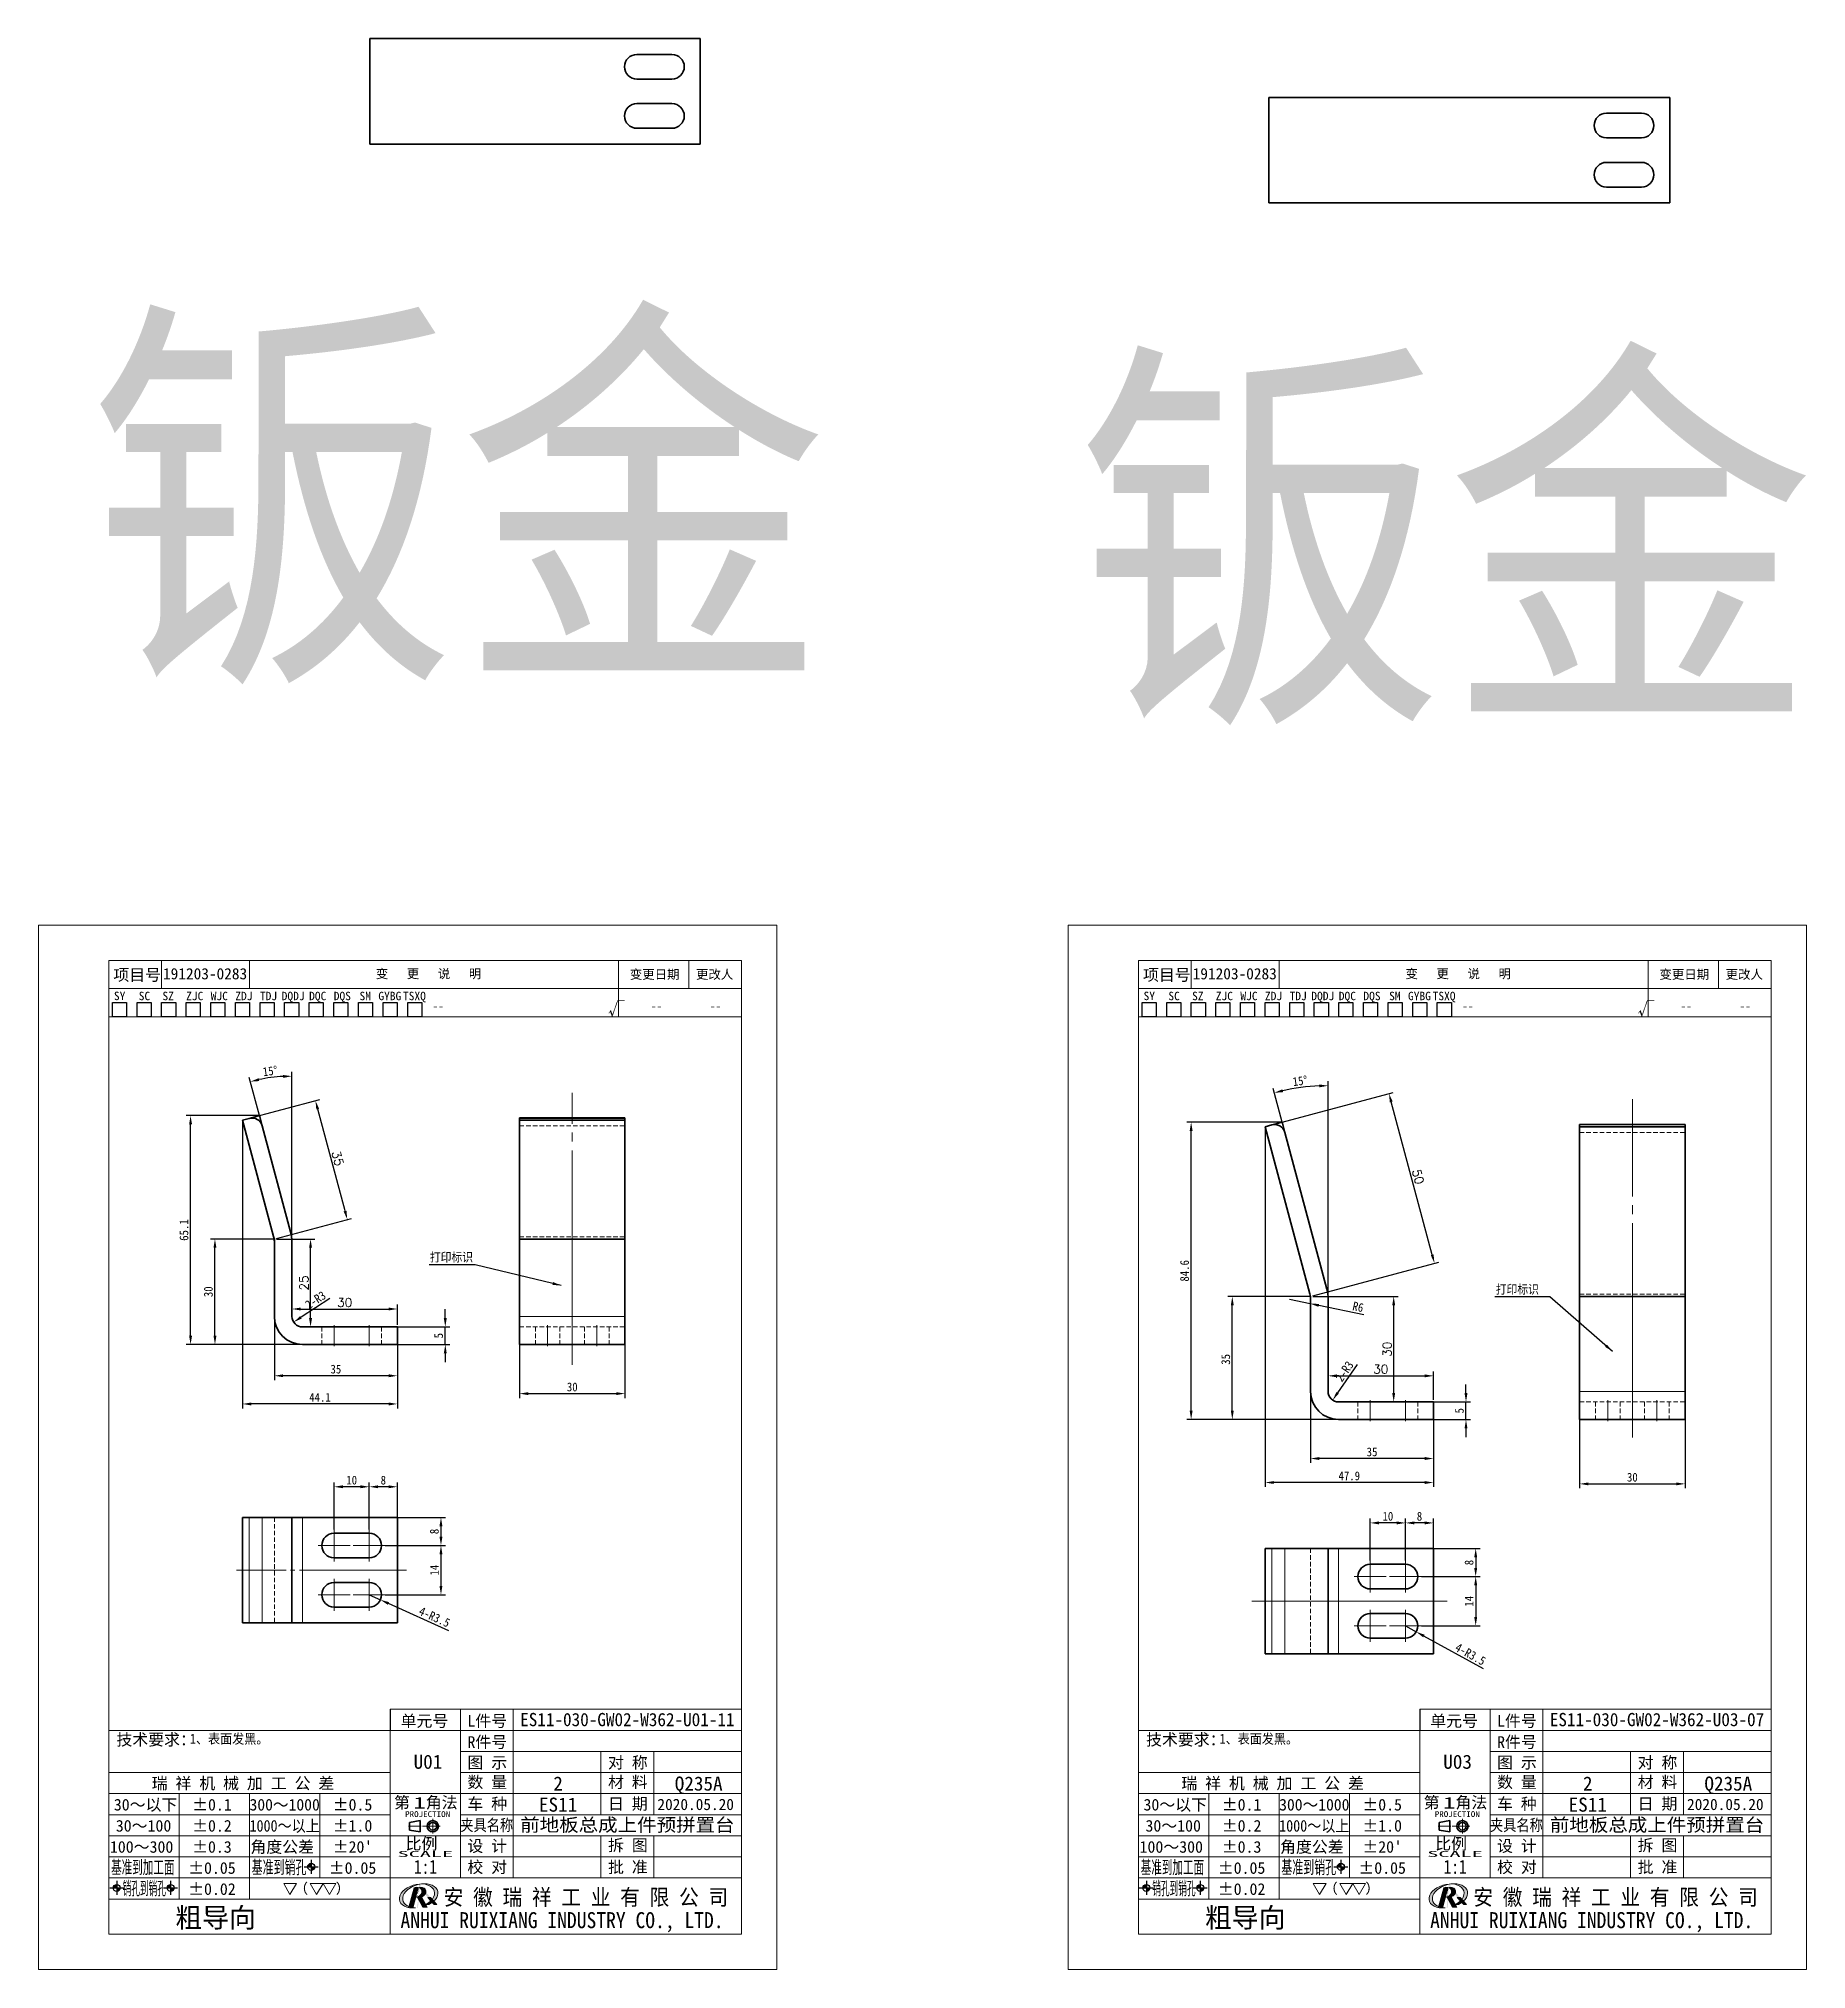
# Model space of a CAD drawing. Header units: millimetres. Extents: x -13336 to 61423, y -27528 to -3175.
# Drawn here: x -10969 to -10466, y -4820 to -4270 of the extents above; entities that cross this region are included whole.
import ezdxf
from ezdxf.enums import TextEntityAlignment as Align

# ---------------------------------------------------------------- set-up
doc = ezdxf.new("R2010")
doc.units = ezdxf.units.MM
for name, pattern in [('AM_ISO08W050x2', [9, 6, -0.75, 1.5, -0.75]), ('DASHDOT', [18.5, 12, -3, 0.5, -3]), ('SLD-中心线', [34.29, 30.48, -1.27, 1.27, -1.27]), ('SLD-实线', [0]), ('SLD-虚线', [1.905, 1.27, -0.635])]:
    doc.linetypes.add(name, pattern=pattern)
for name, color, linetype in [('08', 2, 'Continuous'), ('DIM', 2, 'Continuous'), ('尺寸线层', 2, 'SLD-实线')]:
    doc.layers.add(name, color=color, linetype=linetype)
for name, color, linetype, lineweight in [('UCS', 4, 'Continuous', 13), ('图框', 4, 'Continuous', 15), ('文字', 3, 'Continuous', 15), ('标注线', 3, 'Continuous', 18), ('零件图A4打印', 252, 'Continuous', 15)]:
    doc.layers.add(name, color=color, linetype=linetype, lineweight=lineweight)
doc.styles.add('CHINA', font='', dxfattribs={"width": 0.9})
doc.styles.add('DIM', font='txt.shx', dxfattribs={"width": 0.8, "bigfont": 'bigfont.shx'})
doc.styles.get("Standard").update_dxf_attribs({"font": 'txt', "bigfont": 'gbcbig.shx'})
doc.styles.get('CHINA').set_extended_font_data('SimSun')
doc.dimstyles.new('ISO-25', dxfattribs={"dimtxt": 2.5, "dimasz": 2.5, "dimexe": 1.25, "dimexo": 0.625, "dimtad": 1, "dimtxsty": 'Standard', "dimcen": 2.5, "dimadec": 0, "dimazin": 0, "dimtfac": 1, "dimtmove": 0, "dimatfit": 3, "dimfxl": 0, "dimarcsym": 0})
doc.dimstyles.new('ISO-25-1', dxfattribs={"dimtxt": 2.5, "dimasz": 2.5, "dimexe": 1.25, "dimexo": 0, "dimtad": 1, "dimdsep": 46, "dimtxsty": 'CHINA', "dimcen": 2.5, "dimclrd": 2, "dimclre": 2, "dimclrt": 2, "dimadec": 0, "dimazin": 0, "dimtfac": 1, "dimtmove": 0, "dimatfit": 3, "dimfxl": 0, "dimarcsym": 0})

msp = doc.modelspace()

# ---------------------------------------------------------------- texts
at = {"color": 1, "linetype": 'Continuous', "style": 'CHINA', "width": 0.912712}
for s, p, p2 in [('ES11-030-GW02-W362-U01-11', (-10831.902, -4750.325), (-10770.902, -4750.325)), ('ES11-030-GW02-W362-U03-07', (-10538.966, -4750.325), (-10477.966, -4750.325))]:
    msp.add_text(s, height=3.7594, dxfattribs=at).set_placement(p, p2, align=Align.FIT)
at = {"color": 6, "linetype": 'Continuous', "style": 'CHINA', "width": 1.037173}
for p, p2 in [((-10831.902, -4780.275), (-10770.902, -4780.275)), ((-10538.966, -4780.275), (-10477.966, -4780.275))]:
    msp.add_text('前地板总成上件预拼置台', height=3.7594, dxfattribs=at).set_placement(p, p2, align=Align.FIT)
at = {"layer": 'DIM', "char_height": 85.8805, "width": 3103.01985, "attachment_point": 1, "style": 'CHINA'}
for insert in [(-10954.962, -4358.152), (-10674.002, -4369.805)]:
    msp.add_mtext('钣金^I^I', dxfattribs=dict(at, insert=insert))
at = {"layer": 'DIM', "color": 1, "char_height": 3.5, "width": 2.12284, "attachment_point": 1}
for insert in [(-10806.915, -4544.557), (-10513.979, -4544.557)]:
    msp.add_mtext('{\\fSimSun|b1|i0|c134|p2;√}', dxfattribs=dict(at, insert=insert))
at = {"layer": 'DIM', "color": 2, "char_height": 2.5, "attachment_point": 9, "style": 'CHINA'}
for insert in [(-10845.307, -4618.445), (-10542.066, -4627.605)]:
    msp.add_mtext('打印标识', dxfattribs=dict(at, insert=insert))
at = {"layer": '图框', "color": 4, "style": 'CHINA'}
for s, p in [('对 称', (-10801.257, -4762.33)), ('对 称', (-10508.321, -4762.33)), ('材 料', (-10801.257, -4767.887)), ('材 料', (-10508.321, -4767.887)), ('日 期', (-10801.257, -4774.06)), ('日 期', (-10508.321, -4774.06)), ('设 计', (-10841.257, -4786.06)), ('设 计', (-10548.321, -4786.06)), ('校 对', (-10841.257, -4792.06)), ('校 对', (-10548.321, -4792.06))]:
    msp.add_text(s, height=3.3144, dxfattribs=at).set_placement(p, align=Align.CENTER)
at = {"layer": '图框', "color": 4, "style": 'CHINA', "width": 0.795525}
for p, p2 in [((-10848.902, -4780.126), (-10833.902, -4780.126)), ((-10555.966, -4780.126), (-10540.966, -4780.126))]:
    msp.add_text('夹具名称', height=3.3144, dxfattribs=at).set_placement(p, p2, align=Align.FIT)
at = {"layer": '文字', "color": 6, "linetype": 'Continuous', "style": 'CHINA'}
for s, height, p in [('191203-0283', 3.19988, (-10921.538, -4537.886)), ('191203-0283', 3.19988, (-10628.602, -4537.886)), ('2', 4, (-10821.111, -4768.65)), ('Q235A', 3.9998, (-10781.111, -4768.65)), ('2', 4, (-10528.175, -4768.65)), ('Q235A', 3.9998, (-10488.175, -4768.65)), ('ES11', 3.9998, (-10821.111, -4774.65)), ('ES11', 3.9998, (-10528.175, -4774.65))]:
    msp.add_text(s, height=height, dxfattribs=at).set_placement(p, align=Align.CENTER)
at = {"layer": '文字', "color": 1, "linetype": 'Continuous', "style": 'CHINA'}
for p in [(-10855.206, -4546.655), (-10793.131, -4546.655), (-10776.315, -4546.655), (-10562.27, -4546.655), (-10500.195, -4546.655), (-10483.379, -4546.655)]:
    msp.add_text('--', height=2.3999, dxfattribs=at).set_placement(p, align=Align.CENTER)
at = {"layer": '文字', "color": 2, "linetype": 'Continuous', "style": 'CHINA'}
for s, height, p in [('U01', 3.9998, (-10858.137, -4762.447)), ('U03', 3.9998, (-10565.201, -4762.447)), ('2020.05.20', 3.1999, (-10781.962, -4774.186)), ('2020.05.20', 3.1999, (-10489.026, -4774.186))]:
    msp.add_text(s, height=height, dxfattribs=at).set_placement(p, align=Align.CENTER)
at = {"layer": '文字', "color": 2, "linetype": 'Continuous', "style": 'CHINA', "width": 0.8}
for p in [(-10858.836, -4792.329), (-10565.9, -4792.329)]:
    msp.add_text('1:1', height=4, dxfattribs=at).set_placement(p, align=Align.CENTER)
at = {"layer": '文字', "color": 2, "linetype": 'Continuous', "style": 'CHINA'}
for p in [(-10930.009, -4807.591), (-10637.073, -4807.591)]:
    msp.add_text('粗导向', height=5.5998, dxfattribs=at).set_placement(p)
at = {"layer": '文字', "color": 6, "linetype": 'Continuous', "char_height": 2.8, "attachment_point": 1, "style": 'CHINA'}
for insert in [(-10925.853, -4747.842), (-10632.917, -4747.842)]:
    msp.add_mtext('\\P1、表面发黑。', dxfattribs=dict(at, insert=insert))

# ---------------------------------------------------------------- blocks, each defined once
blk = doc.blocks.new('PIN_1')
h = blk.add_hatch(color=256)
h.paths.add_polyline_path([(0, 0.5, 0.414214), (-0.5, 0), (0, 0)])
h.paths.add_polyline_path([(0.5, 0), (0, 0), (0, -0.5, 0.414214)])
at = {"color": 1, "linetype": 'AM_ISO08W050x2'}
for p, q in [((0, 1), (0, -1)), ((-1, 0), (1, 0))]:
    blk.add_line(p, q, dxfattribs=at)
blk.add_circle((0, 0), 0.5)
blk = doc.blocks.new('Z$W@#30942B8A')
at = {"layer": '图框', "color": 4, "linetype": 'Continuous'}
for p, q in [((4.5, 0.1), (0, 8)), ((0, 8), (9.1, 8)), ((9.1, 8), (4.5, 0.1)), ((23.4, 0.1), (18.9, 8)), ((18.9, 8), (28, 8)), ((28, 8), (23.4, 0.1)), ((28, 8), (37.1, 8)), ((32.5, 0.1), (28, 8)), ((37.1, 8), (32.5, 0.1))]:
    blk.add_line(p, q, dxfattribs=at)
at = {"layer": '图框', "style": 'CHINA'}
blk.add_text('(    )', height=6.96, dxfattribs=at).set_placement((13, 1.7))
blk = doc.blocks.new('YU')
at = {"color": 2, "lineweight": 35, "ltscale": 0.304827}
for p, q in [((-6.6, 1.09), (-3.6, 1.6)), ((-6.6, -1.09), (-3.6, -1.6))]:
    blk.add_line(p, q, dxfattribs=at)
at = {"color": 7, "lineweight": 35, "ltscale": 0.013361}
blk.add_line((-6.6, 0.96), (-6.6, 1.09), dxfattribs=at)
at = {"color": 2, "lineweight": 35, "ltscale": 0.204928}
blk.add_line((-6.6, -1.09), (-6.6, 0.96), dxfattribs=at)
at = {"color": 7, "lineweight": 35, "ltscale": 0.019608}
blk.add_line((-3.6, 1.41), (-3.6, 1.6), dxfattribs=at)
at = {"color": 2, "lineweight": 35, "ltscale": 0.300725}
blk.add_line((-3.6, -1.6), (-3.6, 1.41), dxfattribs=at)
at = {"color": 1, "linetype": 'DASHDOT', "lineweight": 13, "ltscale": 0.416431}
blk.add_line((2.08, 0), (-3.4, 0), dxfattribs=at)
at = {"color": 1, "linetype": 'DASHDOT', "lineweight": 13, "ltscale": 0.416432}
blk.add_line((0, 2.08), (0, -2.08), dxfattribs=at)
at = {"color": 1, "linetype": 'DASHDOT', "lineweight": 13, "ltscale": 0.360631}
blk.add_line((-6.9, 0), (-3.3, 0), dxfattribs=at)
at = {"color": 2, "lineweight": 35}
for radius in [1.6, 1.09]:
    blk.add_circle((0, 0), radius, dxfattribs=at)
blk = doc.blocks.new('A4tukz')
at = {"layer": 'DIM', "color": 0}
blk.add_line((-100, 64), (-100, 58), dxfattribs=at)
at = {"layer": '图框', "color": 4}
for p, q in [((-165, 269), (-165, 277)), ((-140, 269), (-140, 277)), ((-140, 273), (-140, 277)), ((-35, 269), (-35, 277)), ((-15, 277), (-15, 269)), ((-135, 269), (-180, 269)), ((0, 269), (-135, 269)), ((-35, 269), (-35, 261)), ((0, 261), (-180, 261)), ((-80, 16), (-80, 64)), ((-65, 30), (-65, 64)), ((-180, 58), (-180, 0)), ((-100, 40), (-100, 58)), ((-100, 58), (-80, 58)), ((-80, 58), (0, 58)), ((-80, 52), (0, 52)), ((-25, 46), (-25, 52)), ((-100, 46), (-180, 46)), ((-180, 46), (-120, 46)), ((-80, 46), (0, 46)), ((-40, 38), (-40, 46)), ((-25, 38), (-25, 46)), ((-120, 40), (-180, 40)), ((-160, 10), (-160, 40)), ((-140, 10), (-140, 40)), ((-100, 40), (-120, 40)), ((-120, 16), (-120, 40)), ((-100, 34), (-100, 40)), ((-100, 40), (-80, 40)), ((-80, 40), (0, 40)), ((-120, 34), (-180, 34)), ((-100, 34), (-120, 34)), ((-100, 0), (-100, 34)), ((-80, 34), (0, 34)), ((-40, 34), (-40, 38)), ((-25, 34), (-25, 38)), ((-120, 28), (-180, 28)), ((-100, 28), (-80, 28)), ((-80, 28), (0, 28)), ((-65, 16), (-65, 30)), ((-40, 22), (-40, 28)), ((-25, 22), (-25, 28)), ((-120, 22), (-180, 22)), ((-100, 22), (-120, 22)), ((-80, 22), (0, 22)), ((-40, 16), (-40, 22)), ((-25, 16), (-25, 22)), ((-120, 16), (-180, 16)), ((-100, 16), (-120, 16)), ((-100, 16), (0, 16)), ((-120, 10), (-180, 10)), ((-100, 10), (-120, 10))]:
    blk.add_line(p, q, dxfattribs=at)
at = {"layer": '图框', "color": 0}
for p, q in [((-100, 64), (-80, 64)), ((-80, 64), (0, 64)), ((-100, 58), (-180, 58))]:
    blk.add_line(p, q, dxfattribs=at)
at = {"layer": '图框', "color": 4}
blk.add_lwpolyline([(0, 277), (-180, 277), (-180, 0), (0, 0)], close=True, dxfattribs=at)
at = {"layer": '文字', "color": 4}
blk.add_line((-40, 46), (-40, 52), dxfattribs=at)
at = {"layer": 'DIM', "color": 0}
blk.add_blockref('YU', (-87.85, 30.73), dxfattribs=at)
at = {"layer": 'DIM', "xscale": 2, "yscale": 2, "zscale": 2}
for p in [(-122.44, 19.17), (-177.78, 13.17), (-162.44, 13.17)]:
    blk.add_blockref('PIN_1', p, dxfattribs=at)
at = {"layer": '图框', "xscale": 0.4, "yscale": 0.4, "zscale": 0.4}
blk.add_blockref('Z$W@#30942B8A', (-130.28, 11.23), dxfattribs=at)
at = {"color": 4, "linetype": 'Continuous', "style": 'CHINA'}
for s, width, p, p2 in [('基准到加工面', 0.562035, (-179.38, 17.18), (-161.35, 17.18)), ('基准到销孔', 0.583055, (-139.38, 17.18), (-123.8, 17.18)), ('销孔到销孔', 0.460114, (-176.1, 11.18), (-163.8, 11.18))]:
    blk.add_text(s, height=3.759, dxfattribs=dict(at, width=width)).set_placement(p, p2, align=Align.FIT)
at = {"layer": 'UCS', "color": 4, "linetype": 'Continuous', "style": 'CHINA'}
for s, height, p in [('变   更   说   明', 2.5919, (-89.06, 271.93)), ('变更日期', 2.592, (-24.73, 271.75)), ('更改人', 2.592, (-7.67, 271.75))]:
    blk.add_text(s, height=height, dxfattribs=at).set_placement(p, align=Align.CENTER)
at = {"layer": '图框', "color": 4, "style": 'CHINA'}
for s, height, p in [('项目号', 3.314, (-171.96, 271.25)), ('单元号', 3.314, (-90.22, 59.02)), ('L件号', 3.314, (-72.35, 59.02)), ('技术要求：', 3.314, (-166.56, 53.71)), ('R件号', 3.314, (-72.35, 53.02)), ('图 示', 3.314, (-72.35, 47.18)), ('  瑞 祥 机 械 加 工 公 差', 3.3144, (-144.11, 41.28)), ('数 量', 3.314, (-72.35, 41.62)), (' 30～以下', 3.314, (-170.69, 35.19)), ('%%P0.1', 3.314, (-150.69, 35.19)), ('%%P0.5', 3.314, (-110.69, 35.19)), ('车 种', 3.314, (-72.35, 35.45)), (' 30～100', 3.314, (-171.27, 29.19)), ('%%P0.2', 3.314, (-150.69, 29.19)), ('%%P1.0', 3.314, (-110.69, 29.19)), ('拆 图', 3.314, (-32.35, 23.68)), ('100～300', 3.314, (-170.69, 23.19)), ('%%P0.3', 3.314, (-150.69, 23.19)), ('角度公差', 3.314, (-130.69, 23.19)), ("%%P20'", 3.314, (-110.69, 23.19)), ('%%P0.05', 3.314, (-150.69, 17.19)), ('%%P0.05', 3.314, (-110.69, 17.19)), ('批 准', 3.314, (-32.35, 17.45)), ('%%P0.02', 3.314, (-150.69, 11.19))]:
    blk.add_text(s, height=height, dxfattribs=at).set_placement(p, align=Align.CENTER)
for s, height, width, p, p2 in [('300～1000', 3.314, 0.942845, (-140, 35.19), (-120, 35.19)), ('PROJECTION', 1.657, 1.087064, (-95.73, 33.34), (-82.92, 33.34)), ('1000～以上', 3.314, 0.84856, (-140, 29.19), (-120, 29.19)), ('SCALE', 1.657, 2.678056, (-97.86, 22), (-82.08, 22))]:
    blk.add_text(s, height=height, dxfattribs=dict(at, width=width)).set_placement(p, p2, align=Align.FIT)
for s, p in [('第  角法', (-98.87, 35.83)), ('比例', (-95.59, 24.09))]:
    blk.add_text(s, height=3.314, dxfattribs=at).set_placement(p)
at = {"layer": '图框', "color": 2, "style": 'CHINA', "width": 1.50449}
blk.add_text('1', height=3.31, dxfattribs=at).set_placement((-93.4, 35.71), (-89.86, 35.71), align=Align.FIT)
at = {"layer": '图框', "color": 1, "style": 'CHINA', "width": 0.9}
blk.add_text('安 徽 瑞 祥 工 业 有 限 公 司', height=4.5502, dxfattribs=at).set_placement((-84.75, 8.27))
at = {"layer": '图框', "color": 3, "style": 'CHINA', "width": 0.9}
blk.add_text('ANHUI RUIXIANG INDUSTRY CO., LTD.', height=4.5502, dxfattribs=at).set_placement((-97.05, 1.73))
blk = doc.blocks.new('徽标')
at = {"layer": '图框'}
h = blk.add_hatch(color=1, dxfattribs=at)
edge = h.paths.add_edge_path()
edge.add_ellipse((1.2, 9.5), major_axis=(11.5, 3.2), ratio=0.632757, start_angle=75.0233, end_angle=243.806, ccw=False)
edge.add_ellipse((-1, 9.4), major_axis=(11.5, 3.2), ratio=0.632757, start_angle=63.806, end_angle=246.059)
edge.add_line((-3.8, 1.4), (-3.8, 1.4))
edge.add_ellipse((-1, 9.4), major_axis=(11.5, 3.2), ratio=0.632757, start_angle=246.123, end_angle=255.0233)
edge = h.paths.add_edge_path()
edge.add_ellipse((1.2, 9.5), major_axis=(11.5, 3.2), ratio=0.632757, start_angle=-50.2795, end_angle=64.1343)
edge.add_line((4.4, 17.4), (3.6, 17.4))
edge.add_ellipse((1.2, 9.5), major_axis=(11.5, 3.2), ratio=0.632757, start_angle=68.0477, end_angle=75.0233)
edge.add_ellipse((-1, 9.4), major_axis=(11.5, 3.2), ratio=0.632757, start_angle=-40.396, end_angle=63.806, ccw=False)
edge.add_line((9, 7.1), (10.1, 5.9))
h = blk.add_hatch(color=1, dxfattribs=at)
edge = h.paths.add_edge_path()
edge.add_ellipse((1.1, 11.8), major_axis=(3.6, 1.69), ratio=0.808996, start_angle=440.1536, end_angle=446.8219, ccw=False)
edge.add_ellipse((-1.6, 11.8), major_axis=(3.6, 1.69), ratio=0.808996, start_angle=399.7555, end_angle=450)
edge.add_line((-2.9, 14.7), (-6.2, 2.3))
edge.add_ellipse((1.2, 9.5), major_axis=(11.5, 3.2), ratio=0.632757, start_angle=220.3275, end_angle=235.2446)
edge.add_line((-3.7, 1.6), (-0.1, 14.8))
edge = h.paths.add_edge_path()
edge.add_ellipse((1.1, 11.8), major_axis=(3.6, 1.69), ratio=0.808996, start_angle=219.8217, end_angle=262.6495, ccw=False)
edge.add_line((-0.8, 8.7), (3, 1.9))
edge.add_line((3, 1.9), (5.8, 1.9))
edge.add_line((5.8, 1.9), (2, 8.7))
edge = h.paths.add_edge_path()
edge.add_ellipse((1.1, 11.8), major_axis=(3.6, 1.69), ratio=0.808996, start_angle=262.6495, end_angle=440.1536)
edge.add_ellipse((-1.6, 11.8), major_axis=(3.6, 1.69), ratio=0.808996, start_angle=260.1941, end_angle=399.7555, ccw=False)
edge.add_line((-0.8, 8.7), (-0.8, 8.7))
edge.add_ellipse((1.1, 11.8), major_axis=(3.6, 1.69), ratio=0.808996, start_angle=219.8217, end_angle=262.6495)
h = blk.add_hatch(color=1, dxfattribs=at)
edge = h.paths.add_edge_path()
edge.add_ellipse((-1.6, 11.8), major_axis=(3.6, 1.69), ratio=0.808996, start_angle=245.3436, end_angle=260.1536)
edge.add_ellipse((1.1, 11.8), major_axis=(3.6, 1.69), ratio=0.808996, start_angle=204.3188, end_angle=219.7555, ccw=False)
edge.add_line((-1.7, 9.1), (-1.8, 8.5))
h = blk.add_hatch(color=1, dxfattribs=at)
edge = h.paths.add_edge_path()
edge.add_line((7.9, 8.3), (6.1, 8.3))
edge.add_line((6.1, 8.3), (8.1, 6.1))
edge.add_ellipse((-1, 9.4), major_axis=(11.5, 3.2), ratio=0.632757, start_angle=-48.1646, end_angle=-40.396)
edge.add_line((9, 7.1), (7.9, 8.3))
edge = h.paths.add_edge_path()
edge.add_ellipse((1.2, 9.5), major_axis=(11.5, 3.2), ratio=0.632757, start_angle=-57.5057, end_angle=-50.2795)
edge.add_line((10.1, 5.9), (9, 7.1))
edge.add_ellipse((-1, 9.4), major_axis=(11.5, 3.2), ratio=0.632757, start_angle=-48.1646, end_angle=-40.396, ccw=False)
edge.add_line((8.1, 6.1), (9.1, 5.1))
edge = h.paths.add_edge_path()
edge.add_ellipse((1.2, 9.5), major_axis=(11.5, 3.2), ratio=0.632757, start_angle=-57.5057, end_angle=-50.2795, ccw=False)
edge.add_line((9.1, 5.1), (10.4, 3.7))
edge.add_line((10.4, 3.7), (12.2, 3.7))
edge.add_line((12.2, 3.7), (10.1, 5.9))
edge = h.paths.add_edge_path()
edge.add_ellipse((-1, 9.4), major_axis=(11.5, 3.2), ratio=0.632757, start_angle=-69.6515, end_angle=-48.1646, ccw=False)
edge.add_line((4.9, 3.7), (6.9, 3.7))
edge.add_ellipse((1.2, 9.5), major_axis=(11.5, 3.2), ratio=0.632757, start_angle=-70.5898, end_angle=-57.5057)
edge.add_line((9.1, 5.1), (8.1, 6.1))
at = {"layer": '图框', "color": 1}
for p, q in [((-2.9, 14.7), (-6.4, 1.9)), ((-0.1, 14.8), (-3.7, 1.4)), ((-0.8, 8.7), (3, 1.9)), ((2, 8.7), (5.8, 1.9)), ((3, 1.9), (5.8, 1.9)), ((4.9, 3.7), (6.9, 3.7)), ((6.1, 8.3), (10.4, 3.7)), ((6.1, 8.3), (7.9, 8.3)), ((7.9, 8.3), (12.2, 3.7)), ((10.4, 3.7), (12.2, 3.7))]:
    blk.add_line(p, q, dxfattribs=at)
for centre, major_axis, ratio, start_param, end_param in [((-1, 9.4), (11.5, 3.2), 0.632757, -1.215647, 4.450996), ((1.2, 9.5), (11.5, 3.2), 0.632757, -1.232024, 4.255217), ((-1.6, 11.8), (3.6, 1.69), 0.808996, 3.550583, 7.853982), ((1.1, 11.8), (3.6, 1.69), 0.808996, 3.566036, 7.798513)]:
    blk.add_ellipse(centre, major_axis=major_axis, ratio=ratio, start_param=start_param, end_param=end_param, dxfattribs=at)
blk = doc.blocks.new('设变图纸变更2')
at = {"layer": 'DIM', "color": 6}
for points in [[(0, 4), (4, 4), (4, 0), (0, 0)], [(7, 4), (11, 4), (11, 0), (7, 0)], [(14, 4), (18, 4), (18, 0), (14, 0)], [(21, 4), (25, 4), (25, 0), (21, 0)], [(28, 4), (32, 4), (32, 0), (28, 0)], [(35, 4), (39, 4), (39, 0), (35, 0)], [(42, 4), (46, 4), (46, 0), (42, 0)], [(49, 4), (53, 4), (53, 0), (49, 0)], [(56, 4), (60, 4), (60, 0), (56, 0)], [(63, 4), (67, 4), (67, 0), (63, 0)], [(70, 4), (74, 4), (74, 0), (70, 0)], [(77, 4), (81, 4), (81, 0), (77, 0)], [(84, 4), (88, 4), (88, 0), (84, 0)]]:
    blk.add_lwpolyline(points, close=True, dxfattribs=at)
at = {"layer": '文字', "color": 6, "linetype": 'Continuous', "style": 'CHINA'}
for s, p in [('SY', (2.05, 4.71)), ('SC', (9.11, 4.69)), ('SZ', (15.86, 4.69)), ('ZJC', (23.41, 4.69)), ('WJC', (30.41, 4.69)), ('ZDJ', (37.41, 4.69)), ('TDJ', (44.41, 4.69)), ('DQDJ', (51.41, 4.69)), ('DQC', (58.41, 4.69)), ('DQS', (65.41, 4.69)), ('SM', (71.92, 4.69)), ('GYBG', (78.92, 4.69)), ('TSXQ', (85.92, 4.69))]:
    blk.add_text(s, height=2.4, dxfattribs=at).set_placement(p, align=Align.CENTER)
blk = doc.blocks.new('*D58')
at = {"layer": '08', "color": 2, "lineweight": -2, "transparency": 16777216}
for p, q in [((-10910.89, -4577.94), (-10910.89, -4659.92)), ((-10866.83, -4641.75), (-10866.83, -4659.92)), ((-10869.33, -4658.67), (-10908.39, -4658.67))]:
    blk.add_line(p, q, dxfattribs=at)
at = {"layer": '08', "color": 2, "transparency": 16777216}
for points in [[(-10908.39, -4658.26), (-10908.39, -4659.09), (-10910.89, -4658.67)], [(-10869.33, -4658.26), (-10869.33, -4659.09), (-10866.83, -4658.67)]]:
    blk.add_solid(points, dxfattribs=at)
at = {"layer": 'Defpoints', "color": 0, "transparency": 16777216}
for p in [(-10910.89, -4577.94), (-10866.83, -4641.75), (-10910.89, -4658.67)]:
    blk.add_point(p, dxfattribs=at)
at = {"layer": '08', "color": 2, "transparency": 16777216, "insert": (-10888.86, -4656.8), "char_height": 2.5, "attachment_point": 5, "style": 'CHINA'}
blk.add_mtext('44.1', dxfattribs=at)
blk = doc.blocks.new('*D59')
at = {"layer": '08', "color": 2, "lineweight": -2, "transparency": 16777216}
for p, q in [((-10906.06, -4576.65), (-10926.92, -4576.65)), ((-10925.67, -4639.25), (-10925.67, -4579.15)), ((-10893.83, -4641.75), (-10926.92, -4641.75))]:
    blk.add_line(p, q, dxfattribs=at)
at = {"layer": '08', "color": 2, "transparency": 16777216}
for points in [[(-10926.08, -4579.15), (-10925.25, -4579.15), (-10925.67, -4576.65)], [(-10926.08, -4639.25), (-10925.25, -4639.25), (-10925.67, -4641.75)]]:
    blk.add_solid(points, dxfattribs=at)
at = {"layer": 'Defpoints', "color": 0, "transparency": 16777216}
for p in [(-10925.67, -4576.65), (-10906.06, -4576.65), (-10893.83, -4641.75)]:
    blk.add_point(p, dxfattribs=at)
at = {"layer": '08', "color": 2, "transparency": 16777216, "insert": (-10927.54, -4609.2), "char_height": 2.5, "attachment_point": 5, "rotation": 90, "style": 'CHINA'}
blk.add_mtext('65.1', dxfattribs=at)
blk = doc.blocks.new('*D60')
at = {"layer": '08', "color": 2, "lineweight": -2, "transparency": 16777216}
for p, q in [((-10832.08, -4641.75), (-10832.08, -4656.98)), ((-10802.08, -4641.75), (-10802.08, -4656.98)), ((-10829.58, -4655.73), (-10804.58, -4655.73))]:
    blk.add_line(p, q, dxfattribs=at)
at = {"layer": '08', "color": 2, "transparency": 16777216}
for points in [[(-10829.58, -4655.31), (-10829.58, -4656.15), (-10832.08, -4655.73)], [(-10804.58, -4655.31), (-10804.58, -4656.15), (-10802.08, -4655.73)]]:
    blk.add_solid(points, dxfattribs=at)
at = {"layer": 'Defpoints', "color": 0, "transparency": 16777216}
for p in [(-10832.08, -4641.75), (-10802.08, -4641.75), (-10802.08, -4655.73)]:
    blk.add_point(p, dxfattribs=at)
at = {"layer": '08', "color": 2, "transparency": 16777216, "insert": (-10817.08, -4653.85), "char_height": 2.5, "attachment_point": 5, "style": 'CHINA'}
blk.add_mtext('30', dxfattribs=at)
blk = doc.blocks.new('*D61')
at = {"layer": '08', "color": 2, "lineweight": -2, "transparency": 16777216}
for p, q in [((-10853.2, -4634.25), (-10853.2, -4631.75)), ((-10866.83, -4636.75), (-10851.95, -4636.75)), ((-10853.2, -4641.75), (-10853.2, -4636.75)), ((-10866.83, -4641.75), (-10851.95, -4641.75)), ((-10853.2, -4644.25), (-10853.2, -4646.75))]:
    blk.add_line(p, q, dxfattribs=at)
at = {"layer": '08', "color": 2, "transparency": 16777216}
for points in [[(-10853.62, -4634.25), (-10852.79, -4634.25), (-10853.2, -4636.75)], [(-10853.62, -4644.25), (-10852.79, -4644.25), (-10853.2, -4641.75)]]:
    blk.add_solid(points, dxfattribs=at)
at = {"layer": 'Defpoints', "color": 0, "transparency": 16777216}
for p in [(-10866.83, -4636.75), (-10853.2, -4636.75), (-10866.83, -4641.75)]:
    blk.add_point(p, dxfattribs=at)
at = {"layer": '08', "color": 2, "transparency": 16777216, "insert": (-10855.08, -4639.25), "char_height": 2.5, "attachment_point": 5, "rotation": 90, "style": 'CHINA'}
blk.add_mtext('5', dxfattribs=at)
blk = doc.blocks.new('*D62')
at = {"layer": '08', "color": 2, "lineweight": -2, "transparency": 16777216}
for p, q in [((-10901.83, -4633.75), (-10901.83, -4651.9)), ((-10866.83, -4641.75), (-10866.83, -4651.9)), ((-10869.33, -4650.65), (-10899.33, -4650.65))]:
    blk.add_line(p, q, dxfattribs=at)
at = {"layer": '08', "color": 2, "transparency": 16777216}
for points in [[(-10899.33, -4650.23), (-10899.33, -4651.06), (-10901.83, -4650.65)], [(-10869.33, -4650.23), (-10869.33, -4651.06), (-10866.83, -4650.65)]]:
    blk.add_solid(points, dxfattribs=at)
at = {"layer": 'Defpoints', "color": 0, "transparency": 16777216}
for p in [(-10901.83, -4633.75), (-10866.83, -4641.75), (-10901.83, -4650.65)]:
    blk.add_point(p, dxfattribs=at)
at = {"layer": '08', "color": 2, "transparency": 16777216, "insert": (-10884.33, -4648.77), "char_height": 2.5, "attachment_point": 5, "style": 'CHINA'}
blk.add_mtext('35', dxfattribs=at)
blk = doc.blocks.new('*D7')
at = {"layer": '08', "color": 2, "lineweight": -2, "transparency": 16777216}
for p, q in [((-10901.83, -4611.75), (-10919.98, -4611.75)), ((-10918.73, -4639.25), (-10918.73, -4614.25)), ((-10893.83, -4641.75), (-10919.98, -4641.75))]:
    blk.add_line(p, q, dxfattribs=at)
at = {"layer": '08', "color": 2, "transparency": 16777216}
for points in [[(-10919.15, -4614.25), (-10918.31, -4614.25), (-10918.73, -4611.75)], [(-10919.15, -4639.25), (-10918.31, -4639.25), (-10918.73, -4641.75)]]:
    blk.add_solid(points, dxfattribs=at)
at = {"layer": 'Defpoints', "color": 0, "transparency": 16777216}
for p in [(-10918.73, -4611.75), (-10901.83, -4611.75), (-10893.83, -4641.75)]:
    blk.add_point(p, dxfattribs=at)
at = {"layer": '08', "color": 2, "transparency": 16777216, "insert": (-10920.6, -4626.75), "char_height": 2.5, "attachment_point": 5, "rotation": 90, "style": 'CHINA'}
blk.add_mtext('30', dxfattribs=at)
blk = doc.blocks.new('*D63')
at = {"layer": '08', "color": 2, "lineweight": -2, "transparency": 16777216}
for p, q in [((-10906.06, -4576.65), (-10908.97, -4565.79)), ((-10896.83, -4611.09), (-10896.83, -4564.19))]:
    blk.add_line(p, q, dxfattribs=at)
blk.add_arc((-10896.83, -4611.09), 45.66, 93.1378, 101.8623, dxfattribs=at)
at = {"layer": '08', "color": 2, "transparency": 16777216}
for points in [[(-10906.12, -4566.82), (-10906.31, -4566.01), (-10908.65, -4566.99)], [(-10899.34, -4565.09), (-10899.32, -4565.92), (-10896.83, -4565.44)]]:
    blk.add_solid(points, dxfattribs=at)
at = {"layer": 'Defpoints', "color": 0, "transparency": 16777216}
for p in [(-10900.81, -4565.61), (-10906.06, -4576.65), (-10897.2, -4609.69), (-10896.83, -4612.54), (-10896.83, -4633.75)]:
    blk.add_point(p, dxfattribs=at)
at = {"layer": '08', "color": 2, "transparency": 16777216, "insert": (-10903.03, -4563.97), "char_height": 2.5, "attachment_point": 5, "rotation": 7.5, "style": 'CHINA'}
blk.add_mtext('15°', dxfattribs=at)
blk = doc.blocks.new('*D8')
at = {"layer": '08', "color": 2, "lineweight": -2, "transparency": 16777216}
blk.add_line((-10886.05, -4628.68), (-10894.25, -4634.02), dxfattribs=at)
at = {"layer": '08', "color": 2, "transparency": 16777216}
blk.add_solid([(-10894.48, -4633.68), (-10894.02, -4634.37), (-10896.34, -4635.39)], dxfattribs=at)
at = {"layer": 'Defpoints', "color": 0, "transparency": 16777216}
for p in [(-10896.34, -4635.39), (-10893.83, -4633.75)]:
    blk.add_point(p, dxfattribs=at)
at = {"layer": '08', "color": 2, "transparency": 16777216, "insert": (-10890.13, -4629.1), "char_height": 2.5, "attachment_point": 5, "rotation": 33.1318, "style": 'CHINA'}
blk.add_mtext('2-R3', dxfattribs=at)
blk = doc.blocks.new('*D64')
at = {"layer": '08', "color": 2, "lineweight": -2, "transparency": 16777216}
for p, q in [((-10866.83, -4690.94), (-10853.18, -4690.94)), ((-10854.43, -4693.44), (-10854.43, -4696.44)), ((-10870.28, -4698.94), (-10853.18, -4698.94))]:
    blk.add_line(p, q, dxfattribs=at)
at = {"layer": '08', "color": 2, "transparency": 16777216}
for points in [[(-10854.85, -4693.44), (-10854.02, -4693.44), (-10854.43, -4690.94)], [(-10854.85, -4696.44), (-10854.02, -4696.44), (-10854.43, -4698.94)]]:
    blk.add_solid(points, dxfattribs=at)
at = {"layer": 'Defpoints', "color": 0, "transparency": 16777216}
for p in [(-10866.83, -4690.94), (-10870.28, -4698.94), (-10854.43, -4698.94)]:
    blk.add_point(p, dxfattribs=at)
at = {"layer": '08', "color": 2, "transparency": 16777216, "insert": (-10856.31, -4694.94), "char_height": 2.5, "attachment_point": 5, "rotation": 90, "style": 'CHINA'}
blk.add_mtext('8', dxfattribs=at)
blk = doc.blocks.new('*D65')
at = {"layer": '08', "color": 2, "lineweight": -2, "transparency": 16777216}
for p, q in [((-10870.28, -4698.94), (-10853.18, -4698.94)), ((-10854.43, -4701.44), (-10854.43, -4710.44)), ((-10870.28, -4712.94), (-10853.18, -4712.94))]:
    blk.add_line(p, q, dxfattribs=at)
at = {"layer": '08', "color": 2, "transparency": 16777216}
for points in [[(-10854.85, -4701.44), (-10854.02, -4701.44), (-10854.43, -4698.94)], [(-10854.85, -4710.44), (-10854.02, -4710.44), (-10854.43, -4712.94)]]:
    blk.add_solid(points, dxfattribs=at)
at = {"layer": 'Defpoints', "color": 0, "transparency": 16777216}
for p in [(-10870.28, -4698.94), (-10870.28, -4712.94), (-10854.43, -4712.94)]:
    blk.add_point(p, dxfattribs=at)
at = {"layer": '08', "color": 2, "transparency": 16777216, "insert": (-10856.31, -4705.94), "char_height": 2.5, "attachment_point": 5, "rotation": 90, "style": 'CHINA'}
blk.add_mtext('14', dxfattribs=at)
blk = doc.blocks.new('*D66')
at = {"layer": '08', "color": 2, "lineweight": -2, "transparency": 16777216}
for p, q in [((-10874.83, -4694.39), (-10874.83, -4680.98)), ((-10869.33, -4682.23), (-10872.33, -4682.23)), ((-10866.83, -4690.94), (-10866.83, -4680.98))]:
    blk.add_line(p, q, dxfattribs=at)
at = {"layer": '08', "color": 2, "transparency": 16777216}
for points in [[(-10872.33, -4681.81), (-10872.33, -4682.64), (-10874.83, -4682.23)], [(-10869.33, -4681.81), (-10869.33, -4682.64), (-10866.83, -4682.23)]]:
    blk.add_solid(points, dxfattribs=at)
at = {"layer": 'Defpoints', "color": 0, "transparency": 16777216}
for p in [(-10874.83, -4682.23), (-10874.83, -4694.39), (-10866.83, -4690.94)]:
    blk.add_point(p, dxfattribs=at)
at = {"layer": '08', "color": 2, "transparency": 16777216, "insert": (-10870.83, -4680.35), "char_height": 2.5, "attachment_point": 5, "style": 'CHINA'}
blk.add_mtext('8', dxfattribs=at)
blk = doc.blocks.new('*D67')
at = {"layer": '08', "color": 2, "lineweight": -2, "transparency": 16777216}
for p, q in [((-10884.83, -4694.39), (-10884.83, -4680.98)), ((-10877.33, -4682.23), (-10882.33, -4682.23)), ((-10874.83, -4694.39), (-10874.83, -4680.98))]:
    blk.add_line(p, q, dxfattribs=at)
at = {"layer": '08', "color": 2, "transparency": 16777216}
for points in [[(-10882.33, -4681.81), (-10882.33, -4682.64), (-10884.83, -4682.23)], [(-10877.33, -4681.81), (-10877.33, -4682.64), (-10874.83, -4682.23)]]:
    blk.add_solid(points, dxfattribs=at)
at = {"layer": 'Defpoints', "color": 0, "transparency": 16777216}
for p in [(-10884.83, -4682.23), (-10884.83, -4694.39), (-10874.83, -4694.39)]:
    blk.add_point(p, dxfattribs=at)
at = {"layer": '08', "color": 2, "transparency": 16777216, "insert": (-10879.83, -4680.35), "char_height": 2.5, "attachment_point": 5, "style": 'CHINA'}
blk.add_mtext('10', dxfattribs=at)
blk = doc.blocks.new('*D9')
at = {"layer": '08', "color": 2, "lineweight": -2, "transparency": 16777216}
for p, q in [((-10874.83, -4712.94), (-10871.64, -4714.39)), ((-10852.24, -4723.16), (-10869.36, -4715.42))]:
    blk.add_line(p, q, dxfattribs=at)
at = {"layer": '08', "color": 2, "transparency": 16777216}
blk.add_solid([(-10869.19, -4715.04), (-10869.53, -4715.79), (-10871.64, -4714.39)], dxfattribs=at)
at = {"layer": 'Defpoints', "color": 0, "transparency": 16777216}
for p in [(-10874.83, -4712.94), (-10871.64, -4714.39)]:
    blk.add_point(p, dxfattribs=at)
at = {"layer": '08', "color": 2, "transparency": 16777216, "insert": (-10856.27, -4719.28), "char_height": 2.5, "attachment_point": 5, "rotation": 335.6679, "style": 'CHINA'}
blk.add_mtext('4-R3.5', dxfattribs=at)
blk = doc.blocks.new('*D68')
at = {"layer": '08', "color": 2, "lineweight": -2, "transparency": 16777216}
for p, q in [((-10619.98, -4579.8), (-10619.98, -4682.27)), ((-10572.04, -4663.1), (-10572.04, -4682.27)), ((-10574.54, -4681.02), (-10617.48, -4681.02))]:
    blk.add_line(p, q, dxfattribs=at)
at = {"layer": '08', "color": 2, "transparency": 16777216}
for points in [[(-10617.48, -4680.6), (-10617.48, -4681.43), (-10619.98, -4681.02)], [(-10574.54, -4680.6), (-10574.54, -4681.43), (-10572.04, -4681.02)]]:
    blk.add_solid(points, dxfattribs=at)
at = {"layer": 'Defpoints', "color": 0, "transparency": 16777216}
for p in [(-10619.98, -4579.8), (-10572.04, -4663.1), (-10619.98, -4681.02)]:
    blk.add_point(p, dxfattribs=at)
at = {"layer": '08', "color": 2, "transparency": 16777216, "insert": (-10596.01, -4679.14), "char_height": 2.5, "attachment_point": 5, "style": 'CHINA'}
blk.add_mtext('47.9', dxfattribs=at)
blk = doc.blocks.new('*D10')
at = {"layer": '08', "color": 2, "lineweight": -2, "transparency": 16777216}
for p, q in [((-10607.04, -4655.1), (-10607.04, -4675.44)), ((-10572.04, -4663.1), (-10572.04, -4675.44)), ((-10574.54, -4674.19), (-10604.54, -4674.19))]:
    blk.add_line(p, q, dxfattribs=at)
at = {"layer": '08', "color": 2, "transparency": 16777216}
for points in [[(-10604.54, -4673.77), (-10604.54, -4674.61), (-10607.04, -4674.19)], [(-10574.54, -4673.77), (-10574.54, -4674.61), (-10572.04, -4674.19)]]:
    blk.add_solid(points, dxfattribs=at)
at = {"layer": 'Defpoints', "color": 0, "transparency": 16777216}
for p in [(-10607.04, -4655.1), (-10572.04, -4663.1), (-10607.04, -4674.19)]:
    blk.add_point(p, dxfattribs=at)
at = {"layer": '08', "color": 2, "transparency": 16777216, "insert": (-10589.54, -4672.32), "char_height": 2.5, "attachment_point": 5, "style": 'CHINA'}
blk.add_mtext('35', dxfattribs=at)
blk = doc.blocks.new('*D69')
at = {"layer": '08', "color": 2, "lineweight": -2, "transparency": 16777216}
for p, q in [((-10562.81, -4655.6), (-10562.81, -4653.1)), ((-10572.04, -4658.1), (-10561.56, -4658.1)), ((-10562.81, -4663.1), (-10562.81, -4658.1)), ((-10572.04, -4663.1), (-10561.56, -4663.1)), ((-10562.81, -4665.6), (-10562.81, -4668.1))]:
    blk.add_line(p, q, dxfattribs=at)
at = {"layer": '08', "color": 2, "transparency": 16777216}
for points in [[(-10563.22, -4655.6), (-10562.39, -4655.6), (-10562.81, -4658.1)], [(-10563.22, -4665.6), (-10562.39, -4665.6), (-10562.81, -4663.1)]]:
    blk.add_solid(points, dxfattribs=at)
at = {"layer": 'Defpoints', "color": 0, "transparency": 16777216}
for p in [(-10572.04, -4658.1), (-10562.81, -4658.1), (-10572.04, -4663.1)]:
    blk.add_point(p, dxfattribs=at)
at = {"layer": '08', "color": 2, "transparency": 16777216, "insert": (-10564.68, -4660.6), "char_height": 2.5, "attachment_point": 5, "rotation": 90, "style": 'CHINA'}
blk.add_mtext('5', dxfattribs=at)
blk = doc.blocks.new('*D11')
at = {"layer": '08', "color": 2, "lineweight": -2, "transparency": 16777216}
for p, q in [((-10607.04, -4628.1), (-10630.54, -4628.1)), ((-10629.29, -4660.6), (-10629.29, -4630.6)), ((-10599.04, -4663.1), (-10630.54, -4663.1))]:
    blk.add_line(p, q, dxfattribs=at)
at = {"layer": '08', "color": 2, "transparency": 16777216}
for points in [[(-10629.71, -4630.6), (-10628.87, -4630.6), (-10629.29, -4628.1)], [(-10629.71, -4660.6), (-10628.87, -4660.6), (-10629.29, -4663.1)]]:
    blk.add_solid(points, dxfattribs=at)
at = {"layer": 'Defpoints', "color": 0, "transparency": 16777216}
for p in [(-10629.29, -4628.1), (-10607.04, -4628.1), (-10599.04, -4663.1)]:
    blk.add_point(p, dxfattribs=at)
at = {"layer": '08', "color": 2, "transparency": 16777216, "insert": (-10631.16, -4645.99), "char_height": 2.5, "attachment_point": 5, "rotation": 90, "style": 'CHINA'}
blk.add_mtext('35', dxfattribs=at)
blk = doc.blocks.new('*D70')
at = {"layer": '08', "color": 2, "lineweight": -2, "transparency": 16777216}
for p, q in [((-10615.15, -4578.51), (-10617.71, -4568.95)), ((-10602.04, -4627.44), (-10602.04, -4566.89))]:
    blk.add_line(p, q, dxfattribs=at)
blk.add_arc((-10602.04, -4627.44), 59.3, 92.4157, 102.5841, dxfattribs=at)
at = {"layer": '08', "color": 2, "transparency": 16777216}
for points in [[(-10614.86, -4569.97), (-10615.06, -4569.16), (-10617.38, -4570.16)], [(-10604.54, -4567.78), (-10604.53, -4568.61), (-10602.04, -4568.14)]]:
    blk.add_solid(points, dxfattribs=at)
at = {"layer": 'Defpoints', "color": 0, "transparency": 16777216}
for p in [(-10607.2, -4568.37), (-10615.15, -4578.51), (-10602.41, -4626.04), (-10602.04, -4628.89), (-10602.04, -4655.1)]:
    blk.add_point(p, dxfattribs=at)
at = {"layer": '08', "color": 2, "transparency": 16777216, "insert": (-10610.02, -4566.79), "char_height": 2.5, "attachment_point": 5, "rotation": 7.4999, "style": 'CHINA'}
blk.add_mtext('15°', dxfattribs=at)
blk = doc.blocks.new('*D12')
at = {"layer": '08', "color": 2, "lineweight": -2, "transparency": 16777216}
blk.add_line((-10593.76, -4647.45), (-10599.32, -4655.51), dxfattribs=at)
at = {"layer": '08', "color": 2, "transparency": 16777216}
blk.add_solid([(-10599.66, -4655.27), (-10598.98, -4655.75), (-10600.74, -4657.57)], dxfattribs=at)
at = {"layer": 'Defpoints', "color": 0, "transparency": 16777216}
for p in [(-10599.04, -4655.1), (-10600.74, -4657.57)]:
    blk.add_point(p, dxfattribs=at)
at = {"layer": '08', "color": 2, "transparency": 16777216, "insert": (-10597.38, -4649.39), "char_height": 2.5, "attachment_point": 5, "rotation": 55.4109, "style": 'CHINA'}
blk.add_mtext('2-R3', dxfattribs=at)
blk = doc.blocks.new('*D13')
at = {"layer": '08', "color": 2, "lineweight": -2, "transparency": 16777216}
for p, q in [((-10615.15, -4578.51), (-10642.26, -4578.51)), ((-10641.01, -4660.6), (-10641.01, -4581.01)), ((-10599.04, -4663.1), (-10642.26, -4663.1))]:
    blk.add_line(p, q, dxfattribs=at)
at = {"layer": '08', "color": 2, "transparency": 16777216}
for points in [[(-10641.42, -4581.01), (-10640.59, -4581.01), (-10641.01, -4578.51)], [(-10641.42, -4660.6), (-10640.59, -4660.6), (-10641.01, -4663.1)]]:
    blk.add_solid(points, dxfattribs=at)
at = {"layer": 'Defpoints', "color": 0, "transparency": 16777216}
for p in [(-10641.01, -4578.51), (-10615.15, -4578.51), (-10599.04, -4663.1)]:
    blk.add_point(p, dxfattribs=at)
at = {"layer": '08', "color": 2, "transparency": 16777216, "insert": (-10642.88, -4620.8), "char_height": 2.5, "attachment_point": 5, "rotation": 90, "style": 'CHINA'}
blk.add_mtext('84.6', dxfattribs=at)
blk = doc.blocks.new('*D71')
at = {"layer": '08', "color": 2, "lineweight": -2, "transparency": 16777216}
for p, q in [((-10530.48, -4663.1), (-10530.48, -4682.65)), ((-10500.48, -4663.1), (-10500.48, -4682.65)), ((-10527.98, -4681.4), (-10502.98, -4681.4))]:
    blk.add_line(p, q, dxfattribs=at)
at = {"layer": '08', "color": 2, "transparency": 16777216}
for points in [[(-10527.98, -4680.99), (-10527.98, -4681.82), (-10530.48, -4681.4)], [(-10502.98, -4680.99), (-10502.98, -4681.82), (-10500.48, -4681.4)]]:
    blk.add_solid(points, dxfattribs=at)
at = {"layer": 'Defpoints', "color": 0, "transparency": 16777216}
for p in [(-10530.48, -4663.1), (-10500.48, -4663.1), (-10500.48, -4681.4)]:
    blk.add_point(p, dxfattribs=at)
at = {"layer": '08', "color": 2, "transparency": 16777216, "insert": (-10515.48, -4679.53), "char_height": 2.5, "attachment_point": 5, "style": 'CHINA'}
blk.add_mtext('30', dxfattribs=at)
blk = doc.blocks.new('*D72')
at = {"layer": '08', "color": 2, "lineweight": -2, "transparency": 16777216}
for p, q in [((-10572.04, -4699.79), (-10558.8, -4699.79)), ((-10560.05, -4702.29), (-10560.05, -4705.29)), ((-10575.49, -4707.79), (-10558.8, -4707.79))]:
    blk.add_line(p, q, dxfattribs=at)
at = {"layer": '08', "color": 2, "transparency": 16777216}
for points in [[(-10560.47, -4702.29), (-10559.63, -4702.29), (-10560.05, -4699.79)], [(-10560.47, -4705.29), (-10559.63, -4705.29), (-10560.05, -4707.79)]]:
    blk.add_solid(points, dxfattribs=at)
at = {"layer": 'Defpoints', "color": 0, "transparency": 16777216}
for p in [(-10572.04, -4699.79), (-10575.49, -4707.79), (-10560.05, -4707.79)]:
    blk.add_point(p, dxfattribs=at)
at = {"layer": '08', "color": 2, "transparency": 16777216, "insert": (-10561.93, -4703.79), "char_height": 2.5, "attachment_point": 5, "rotation": 90, "style": 'CHINA'}
blk.add_mtext('8', dxfattribs=at)
blk = doc.blocks.new('*D73')
at = {"layer": '08', "color": 2, "lineweight": -2, "transparency": 16777216}
for p, q in [((-10575.49, -4707.79), (-10558.8, -4707.79)), ((-10560.05, -4710.29), (-10560.05, -4719.29)), ((-10575.49, -4721.79), (-10558.8, -4721.79))]:
    blk.add_line(p, q, dxfattribs=at)
at = {"layer": '08', "color": 2, "transparency": 16777216}
for points in [[(-10560.47, -4710.29), (-10559.63, -4710.29), (-10560.05, -4707.79)], [(-10560.47, -4719.29), (-10559.63, -4719.29), (-10560.05, -4721.79)]]:
    blk.add_solid(points, dxfattribs=at)
at = {"layer": 'Defpoints', "color": 0, "transparency": 16777216}
for p in [(-10575.49, -4707.79), (-10575.49, -4721.79), (-10560.05, -4721.79)]:
    blk.add_point(p, dxfattribs=at)
at = {"layer": '08', "color": 2, "transparency": 16777216, "insert": (-10561.93, -4714.79), "char_height": 2.5, "attachment_point": 5, "rotation": 90, "style": 'CHINA'}
blk.add_mtext('14', dxfattribs=at)
blk = doc.blocks.new('*D74')
at = {"layer": '08', "color": 2, "lineweight": -2, "transparency": 16777216}
for p, q in [((-10580.04, -4703.24), (-10580.04, -4691.26)), ((-10574.54, -4692.51), (-10577.54, -4692.51)), ((-10572.04, -4699.79), (-10572.04, -4691.26))]:
    blk.add_line(p, q, dxfattribs=at)
at = {"layer": '08', "color": 2, "transparency": 16777216}
for points in [[(-10577.54, -4692.09), (-10577.54, -4692.93), (-10580.04, -4692.51)], [(-10574.54, -4692.09), (-10574.54, -4692.93), (-10572.04, -4692.51)]]:
    blk.add_solid(points, dxfattribs=at)
at = {"layer": 'Defpoints', "color": 0, "transparency": 16777216}
for p in [(-10580.04, -4692.51), (-10572.04, -4699.79), (-10580.04, -4703.24)]:
    blk.add_point(p, dxfattribs=at)
at = {"layer": '08', "color": 2, "transparency": 16777216, "insert": (-10576.04, -4690.63), "char_height": 2.5, "attachment_point": 5, "style": 'CHINA'}
blk.add_mtext('8', dxfattribs=at)
blk = doc.blocks.new('*D75')
at = {"layer": '08', "color": 2, "lineweight": -2, "transparency": 16777216}
for p, q in [((-10590.04, -4703.24), (-10590.04, -4691.26)), ((-10582.54, -4692.51), (-10587.54, -4692.51)), ((-10580.04, -4703.24), (-10580.04, -4691.26))]:
    blk.add_line(p, q, dxfattribs=at)
at = {"layer": '08', "color": 2, "transparency": 16777216}
for points in [[(-10587.54, -4692.09), (-10587.54, -4692.93), (-10590.04, -4692.51)], [(-10582.54, -4692.09), (-10582.54, -4692.93), (-10580.04, -4692.51)]]:
    blk.add_solid(points, dxfattribs=at)
at = {"layer": 'Defpoints', "color": 0, "transparency": 16777216}
for p in [(-10590.04, -4692.51), (-10590.04, -4703.24), (-10580.04, -4703.24)]:
    blk.add_point(p, dxfattribs=at)
at = {"layer": '08', "color": 2, "transparency": 16777216, "insert": (-10585.04, -4690.63), "char_height": 2.5, "attachment_point": 5, "style": 'CHINA'}
blk.add_mtext('10', dxfattribs=at)
blk = doc.blocks.new('*D14')
at = {"layer": '08', "color": 2, "lineweight": -2, "transparency": 16777216}
for p, q in [((-10580.04, -4721.79), (-10576.97, -4723.48)), ((-10557.84, -4734.05), (-10574.78, -4724.69))]:
    blk.add_line(p, q, dxfattribs=at)
at = {"layer": '08', "color": 2, "transparency": 16777216}
blk.add_solid([(-10574.58, -4724.32), (-10574.99, -4725.05), (-10576.97, -4723.48)], dxfattribs=at)
at = {"layer": 'Defpoints', "color": 0, "transparency": 16777216}
for p in [(-10580.04, -4721.79), (-10576.97, -4723.48)]:
    blk.add_point(p, dxfattribs=at)
at = {"layer": '08', "color": 2, "transparency": 16777216, "insert": (-10561.55, -4729.86), "char_height": 2.5, "attachment_point": 5, "rotation": 331.0928, "style": 'CHINA'}
blk.add_mtext('4-R3.5', dxfattribs=at)
blk = doc.blocks.new('*D15')
at = {"layer": '08', "color": 2, "lineweight": -2, "transparency": 16777216}
for p, q in [((-10613.04, -4628.89), (-10607.16, -4630.12)), ((-10591.84, -4633.32), (-10604.72, -4630.63))]:
    blk.add_line(p, q, dxfattribs=at)
at = {"layer": '08', "color": 2, "transparency": 16777216}
blk.add_solid([(-10604.63, -4630.22), (-10604.8, -4631.04), (-10607.16, -4630.12)], dxfattribs=at)
at = {"layer": 'Defpoints', "color": 0, "transparency": 16777216}
for p in [(-10613.04, -4628.89), (-10607.16, -4630.12)]:
    blk.add_point(p, dxfattribs=at)
at = {"layer": '08', "color": 2, "transparency": 16777216, "insert": (-10593.51, -4631.06), "char_height": 2.5, "attachment_point": 5, "rotation": 348.1854, "style": 'CHINA'}
blk.add_mtext('R6', dxfattribs=at)
blk = doc.blocks.new('*D274')
at = {"color": 0, "lineweight": -2, "transparency": 16777216}
for p, q in [((-10910.28, -4577.78), (-10888.93, -4572.06)), ((-10881.72, -4603.78), (-10889.49, -4574.8)), ((-10901.23, -4611.59), (-10879.87, -4605.87))]:
    blk.add_line(p, q, dxfattribs=at)
at = {"color": 0, "transparency": 16777216}
for points in [[(-10889.09, -4574.69), (-10889.89, -4574.91), (-10890.14, -4572.38)], [(-10881.32, -4603.67), (-10882.13, -4603.88), (-10881.08, -4606.19)]]:
    blk.add_solid(points, dxfattribs=at)
at = {"layer": 'Defpoints', "color": 0, "transparency": 16777216}
for p in [(-10890.14, -4572.38), (-10910.89, -4577.94), (-10901.83, -4611.75)]:
    blk.add_point(p, dxfattribs=at)
at = {"color": 0, "transparency": 16777216, "insert": (-10883.8, -4588.8), "char_height": 2.5, "attachment_point": 5, "rotation": 285.0007}
blk.add_mtext('35', dxfattribs=at)
blk = doc.blocks.new('*D275')
at = {"color": 0, "lineweight": -2, "transparency": 16777216}
for p, q in [((-10901.2, -4611.75), (-10890.28, -4611.75)), ((-10891.53, -4634.25), (-10891.53, -4614.25)), ((-10893.2, -4636.75), (-10890.28, -4636.75))]:
    blk.add_line(p, q, dxfattribs=at)
at = {"color": 0, "transparency": 16777216}
for points in [[(-10891.95, -4614.25), (-10891.12, -4614.25), (-10891.53, -4611.75)], [(-10891.95, -4634.25), (-10891.12, -4634.25), (-10891.53, -4636.75)]]:
    blk.add_solid(points, dxfattribs=at)
at = {"layer": 'Defpoints', "color": 0, "transparency": 16777216}
for p in [(-10901.83, -4611.75), (-10891.53, -4611.75), (-10893.83, -4636.75)]:
    blk.add_point(p, dxfattribs=at)
at = {"color": 0, "transparency": 16777216, "insert": (-10893.41, -4624.25), "char_height": 2.5, "attachment_point": 5, "rotation": 90}
blk.add_mtext('25', dxfattribs=at)
blk = doc.blocks.new('*D276')
at = {"color": 0, "lineweight": -2, "transparency": 16777216}
for p, q in [((-10896.83, -4633.13), (-10896.83, -4630.41)), ((-10894.33, -4631.66), (-10869.33, -4631.66)), ((-10866.83, -4636.13), (-10866.83, -4630.41))]:
    blk.add_line(p, q, dxfattribs=at)
at = {"color": 0, "transparency": 16777216}
for points in [[(-10894.33, -4631.25), (-10894.33, -4632.08), (-10896.83, -4631.66)], [(-10869.33, -4631.25), (-10869.33, -4632.08), (-10866.83, -4631.66)]]:
    blk.add_solid(points, dxfattribs=at)
at = {"layer": 'Defpoints', "color": 0, "transparency": 16777216}
for p in [(-10896.83, -4633.75), (-10866.83, -4631.66), (-10866.83, -4636.75)]:
    blk.add_point(p, dxfattribs=at)
at = {"color": 0, "transparency": 16777216, "insert": (-10881.83, -4629.79), "char_height": 2.5, "attachment_point": 5}
blk.add_mtext('30', dxfattribs=at)
blk = doc.blocks.new('*D277')
at = {"color": 0, "lineweight": -2, "transparency": 16777216}
for p, q in [((-10619.37, -4579.64), (-10583.52, -4570.03)), ((-10572.43, -4616.24), (-10584.08, -4572.77)), ((-10606.43, -4627.94), (-10570.58, -4618.33))]:
    blk.add_line(p, q, dxfattribs=at)
at = {"color": 0, "transparency": 16777216}
for points in [[(-10583.67, -4572.66), (-10584.48, -4572.88), (-10584.72, -4570.36)], [(-10572.03, -4616.13), (-10572.83, -4616.35), (-10571.78, -4618.65)]]:
    blk.add_solid(points, dxfattribs=at)
at = {"layer": 'Defpoints', "color": 0, "transparency": 16777216}
for p in [(-10584.72, -4570.36), (-10619.98, -4579.8), (-10607.04, -4628.1)]:
    blk.add_point(p, dxfattribs=at)
at = {"color": 0, "transparency": 16777216, "insert": (-10576.44, -4594.02), "char_height": 2.5, "attachment_point": 5, "rotation": 284.9998}
blk.add_mtext('50', dxfattribs=at)
blk = doc.blocks.new('*D278')
at = {"color": 0, "lineweight": -2, "transparency": 16777216}
for p, q in [((-10606.41, -4628.1), (-10582.13, -4628.1)), ((-10583.38, -4655.6), (-10583.38, -4630.6)), ((-10598.41, -4658.1), (-10582.13, -4658.1))]:
    blk.add_line(p, q, dxfattribs=at)
at = {"color": 0, "transparency": 16777216}
for points in [[(-10583.79, -4630.6), (-10582.96, -4630.6), (-10583.38, -4628.1)], [(-10583.79, -4655.6), (-10582.96, -4655.6), (-10583.38, -4658.1)]]:
    blk.add_solid(points, dxfattribs=at)
at = {"layer": 'Defpoints', "color": 0, "transparency": 16777216}
for p in [(-10607.04, -4628.1), (-10583.38, -4628.1), (-10599.04, -4658.1)]:
    blk.add_point(p, dxfattribs=at)
at = {"color": 0, "transparency": 16777216, "insert": (-10585.25, -4643.1), "char_height": 2.5, "attachment_point": 5, "rotation": 90}
blk.add_mtext('30', dxfattribs=at)
blk = doc.blocks.new('*D279')
at = {"color": 0, "lineweight": -2, "transparency": 16777216}
for p, q in [((-10602.04, -4654.47), (-10602.04, -4649.42)), ((-10599.54, -4650.67), (-10574.54, -4650.67)), ((-10572.04, -4657.47), (-10572.04, -4649.42))]:
    blk.add_line(p, q, dxfattribs=at)
at = {"color": 0, "transparency": 16777216}
for points in [[(-10599.54, -4650.26), (-10599.54, -4651.09), (-10602.04, -4650.67)], [(-10574.54, -4650.26), (-10574.54, -4651.09), (-10572.04, -4650.67)]]:
    blk.add_solid(points, dxfattribs=at)
at = {"layer": 'Defpoints', "color": 0, "transparency": 16777216}
for p in [(-10572.04, -4650.67), (-10602.04, -4655.1), (-10572.04, -4658.1)]:
    blk.add_point(p, dxfattribs=at)
at = {"color": 0, "transparency": 16777216, "insert": (-10587.04, -4648.8), "char_height": 2.5, "attachment_point": 5}
blk.add_mtext('30', dxfattribs=at)
blk = doc.blocks.new('*T283')
at = {"color": 0, "linetype": 'ByBlock', "lineweight": -2, "transparency": 16777216}
for p, q in [((0, 0), (127, 0)), ((0, 0), (0, -78)), ((63.5, 0), (63.5, -78)), ((127, 0), (127, -78)), ((0, -39), (127, -39)), ((0, -78), (127, -78))]:
    blk.add_line(p, q, dxfattribs=at)
at = {"color": 0, "transparency": 16777216, "char_height": 10, "width": 60.5, "attachment_point": 5}
for s, insert in [('{\\fSimSun|b0|i0|c134|p2;料 厚}', (31.75, -19.5)), ('{\\fSimSun|b0|i0|c134|p2;件 数}', (95.25, -19.5))]:
    blk.add_mtext(s, dxfattribs=dict(at, insert=insert))
blk = doc.blocks.new('圆心打标')
at = {"layer": '标注线'}
for p, q in [((-2.5, 0), (2.5, 0)), ((0, 2.5), (0, -2.5))]:
    blk.add_line(p, q, dxfattribs=at)
blk = doc.blocks.new('拆图参数')
blk.add_blockref('*T283', (-63.5, 78))
at = {"layer": '标注线'}
blk.add_blockref('圆心打标', (67219.69, -21339.81), dxfattribs=at)
at = {"style": 'DIM', "width": 0.8}
blk.add_attdef('6', text='', height=10, dxfattribs=at).set_placement((-37.13, 18.91), align=Align.MIDDLE_LEFT)
blk.add_attdef('1', text='', height=10, dxfattribs=at).set_placement((36.65, 19.27), align=Align.MIDDLE_CENTER)

# ---------------------------------------------------------------- dimensions: what is measured, and where the dimension line sits
for p1, p2, distance, picture, middle in [((-10901.829, -4611.752), (-10910.888, -4577.944), -21.484, '*D274', (-10883.795, -4588.802)), ((-10607.036, -4628.098), (-10619.977, -4579.802), -36.497, '*D277', (-10576.442, -4594.019))]:
    dim = msp.add_aligned_dim(p1=p1, p2=p2, distance=distance, dimstyle='ISO-25')
    dim.commit()
    dim.dimension.update_dxf_attribs({"geometry": picture, "text_midpoint": middle})
for base, p1, p2, picture, middle in [((-10891.533, -4611.752), (-10893.829, -4636.752), (-10901.829, -4611.752), '*D275', (-10893.408, -4624.252)), ((-10583.377, -4628.098), (-10599.036, -4658.098), (-10607.036, -4628.098), '*D278', (-10585.252, -4643.098))]:
    dim = msp.add_linear_dim(base=base, p1=p1, p2=p2, angle=90, dimstyle='ISO-25')
    dim.commit()
    dim.dimension.update_dxf_attribs({"geometry": picture, "text_midpoint": middle})
for base, p1, p2, picture, middle in [((-10866.829, -4631.664), (-10896.829, -4633.752), (-10866.829, -4636.752), '*D276', (-10881.829, -4629.789)), ((-10572.036, -4650.673), (-10602.036, -4655.098), (-10572.036, -4658.098), '*D279', (-10587.036, -4648.798))]:
    dim = msp.add_linear_dim(base=base, p1=p1, p2=p2, dimstyle='ISO-25')
    dim.commit()
    dim.dimension.update_dxf_attribs({"geometry": picture, "text_midpoint": middle})
at = {"layer": '08'}
for base, line1, line2, picture, middle in [((-10900.808, -4565.612), ((-10906.058, -4576.65), (-10897.204, -4609.695)), ((-10896.829, -4612.542), (-10896.829, -4633.752)), '*D63', (-10903.033, -4563.97)), ((-10607.204, -4568.367), ((-10602.036, -4628.888), (-10602.036, -4655.098)), ((-10615.147, -4578.508), (-10602.411, -4626.041)), '*D70', (-10610.021, -4566.789))]:
    dim = msp.add_angular_dim_2l(base=base, line1=line1, line2=line2, dimstyle='ISO-25-1', dxfattribs=at)
    dim.commit()
    dim.dimension.update_dxf_attribs({"geometry": picture, "text_midpoint": middle})
for base, p1, p2, picture, middle in [((-10925.665, -4576.65), (-10893.829, -4641.752), (-10906.058, -4576.65), '*D59', (-10927.54, -4609.201)), ((-10918.729, -4611.752), (-10893.829, -4641.752), (-10901.829, -4611.752), '*D7', (-10920.604, -4626.752)), ((-10853.204, -4636.752), (-10866.829, -4641.752), (-10866.829, -4636.752), '*D61', (-10855.079, -4639.252)), ((-10562.807, -4658.098), (-10572.036, -4663.098), (-10572.036, -4658.098), '*D69', (-10564.682, -4660.598)), ((-10854.434, -4698.943), (-10866.829, -4690.943), (-10870.279, -4698.943), '*D64', (-10856.309, -4694.943)), ((-10854.434, -4712.943), (-10870.279, -4698.943), (-10870.279, -4712.943), '*D65', (-10856.309, -4705.943)), ((-10560.05, -4707.789), (-10572.036, -4699.789), (-10575.486, -4707.789), '*D72', (-10561.925, -4703.789)), ((-10560.05, -4721.789), (-10575.486, -4707.789), (-10575.486, -4721.789), '*D73', (-10561.925, -4714.789))]:
    dim = msp.add_linear_dim(base=base, p1=p1, p2=p2, angle=90, dimstyle='ISO-25-1', dxfattribs=at)
    dim.commit()
    dim.dimension.update_dxf_attribs({"geometry": picture, "text_midpoint": middle})
for base, p1, p2, picture, middle in [((-10910.888, -4658.673), (-10866.829, -4641.752), (-10910.888, -4577.944), '*D58', (-10888.858, -4656.798)), ((-10619.977, -4681.018), (-10572.036, -4663.098), (-10619.977, -4579.802), '*D68', (-10596.007, -4679.143))]:
    dim = msp.add_linear_dim(base=base, p1=p1, p2=p2, dimstyle='ISO-25-1', override={"dimdec": 1}, dxfattribs=at)
    dim.commit()
    dim.dimension.update_dxf_attribs({"geometry": picture, "text_midpoint": middle})
dim = msp.add_linear_dim(base=(-10641.008, -4578.508), p1=(-10599.036, -4663.098), p2=(-10615.147, -4578.508), angle=90, dimstyle='ISO-25-1', override={"dimdec": 1}, dxfattribs=at)
dim.commit()
dim.dimension.update_dxf_attribs({"geometry": '*D13', "text_midpoint": (-10642.883, -4620.803)})
for center, mpoint, override, picture, middle in [((-10893.829, -4633.752), (-10896.341, -4635.391), {"dimpost": '2-R<>'}, '*D8', (-10889.103, -4630.667)), ((-10599.036, -4655.098), (-10600.739, -4657.568), {"dimpost": '2-R<>'}, '*D12', (-10595.832, -4650.452)), ((-10874.829, -4712.943), (-10871.64, -4714.385), {"dimgap": 0.625, "dimdec": 2, "dimzin": 8, "dimpost": '4-R<>', "dimtol": 0, "dimlim": 0, "dimtp": 0, "dimtm": 0, "dimtfac": 1}, '*D9', (-10857.04, -4720.987)), ((-10580.036, -4721.789), (-10576.972, -4723.481), {"dimpost": '4-R<>'}, '*D14', (-10562.452, -4731.499))]:
    dim = msp.add_radius_dim(center=center, mpoint=mpoint, dimstyle='ISO-25-1', override=override, dxfattribs=at)
    dim.commit()
    dim.dimension.update_dxf_attribs({"geometry": picture, "text_midpoint": middle, "dimtype": 164})
dim = msp.add_linear_dim(base=(-10629.289, -4628.098), p1=(-10599.036, -4663.098), p2=(-10607.036, -4628.098), angle=90, dimstyle='ISO-25-1', override={"dimdec": 1}, dxfattribs=at)
dim.commit()
dim.dimension.update_dxf_attribs({"geometry": '*D11', "text_midpoint": (-10629.289, -4645.993), "dimtype": 160})
dim = msp.add_radius_dim(center=(-10613.036, -4628.888), mpoint=(-10607.163, -4630.117), dimstyle='ISO-25-1', dxfattribs=at)
dim.commit()
dim.dimension.update_dxf_attribs({"geometry": '*D15', "text_midpoint": (-10593.889, -4632.893), "dimtype": 164})
for base, p1, p2, picture, middle in [((-10901.829, -4650.647), (-10866.829, -4641.752), (-10901.829, -4633.752), '*D62', (-10884.329, -4648.772)), ((-10802.081, -4655.73), (-10832.081, -4641.752), (-10802.081, -4641.752), '*D60', (-10817.081, -4653.855)), ((-10607.036, -4674.19), (-10572.036, -4663.098), (-10607.036, -4655.098), '*D10', (-10589.536, -4672.315)), ((-10500.479, -4681.402), (-10530.479, -4663.098), (-10500.479, -4663.098), '*D71', (-10515.479, -4679.527)), ((-10884.829, -4682.225), (-10874.829, -4694.393), (-10884.829, -4694.393), '*D67', (-10879.829, -4680.35)), ((-10874.829, -4682.225), (-10866.829, -4690.943), (-10874.829, -4694.393), '*D66', (-10870.829, -4680.35)), ((-10590.036, -4692.51), (-10580.036, -4703.239), (-10590.036, -4703.239), '*D75', (-10585.036, -4690.635)), ((-10580.036, -4692.51), (-10572.036, -4699.789), (-10580.036, -4703.239), '*D74', (-10576.036, -4690.635))]:
    dim = msp.add_linear_dim(base=base, p1=p1, p2=p2, dimstyle='ISO-25-1', dxfattribs=at)
    dim.commit()
    dim.dimension.update_dxf_attribs({"geometry": picture, "text_midpoint": middle})

# ---------------------------------------------------------------- linework, layer by layer
at = {"color": 7, "lineweight": 35}
for p, q in [((-10874.711, -4270.288), (-10780.711, -4270.288)), ((-10874.711, -4270.288), (-10874.711, -4300.288)), ((-10780.711, -4270.288), (-10780.711, -4300.288)), ((-10788.711, -4274.788), (-10798.711, -4274.788)), ((-10798.711, -4281.788), (-10788.711, -4281.788)), ((-10788.711, -4288.788), (-10798.711, -4288.788)), ((-10618.861, -4287.001), (-10504.861, -4287.001)), ((-10618.861, -4287.001), (-10618.861, -4317.001)), ((-10504.861, -4287.001), (-10504.861, -4317.001)), ((-10512.861, -4291.501), (-10522.861, -4291.501)), ((-10874.711, -4300.288), (-10780.711, -4300.288)), ((-10798.711, -4295.788), (-10788.711, -4295.788)), ((-10522.861, -4298.501), (-10512.861, -4298.501)), ((-10512.861, -4305.501), (-10522.861, -4305.501)), ((-10522.861, -4312.501), (-10512.861, -4312.501)), ((-10618.861, -4317.001), (-10504.861, -4317.001)), ((-10910.888, -4577.944), (-10908.956, -4577.427)), ((-10902.033, -4610.989), (-10910.888, -4577.944)), ((-10905.281, -4579.548), (-10897.204, -4609.695)), ((-10832.081, -4577.427), (-10832.081, -4577.324)), ((-10832.081, -4577.324), (-10802.081, -4577.324)), ((-10832.081, -4577.944), (-10832.081, -4577.427)), ((-10832.081, -4577.944), (-10802.081, -4577.944)), ((-10832.081, -4611.752), (-10832.081, -4577.944)), ((-10802.081, -4577.427), (-10802.081, -4577.324)), ((-10802.081, -4577.944), (-10802.081, -4577.427)), ((-10802.081, -4611.752), (-10802.081, -4577.944)), ((-10619.977, -4579.802), (-10618.045, -4579.284)), ((-10607.241, -4627.335), (-10619.977, -4579.802)), ((-10530.479, -4579.284), (-10530.479, -4579.182)), ((-10530.479, -4579.182), (-10500.479, -4579.182)), ((-10530.479, -4579.802), (-10530.479, -4579.284)), ((-10530.479, -4579.802), (-10500.479, -4579.802)), ((-10530.479, -4628.098), (-10530.479, -4579.802)), ((-10500.479, -4579.284), (-10500.479, -4579.182)), ((-10500.479, -4579.802), (-10500.479, -4579.284)), ((-10500.479, -4628.098), (-10500.479, -4579.802)), ((-10614.371, -4581.406), (-10602.411, -4626.041)), ((-10902.033, -4610.989), (-10901.829, -4611.752)), ((-10901.829, -4611.752), (-10901.829, -4612.542)), ((-10901.829, -4633.752), (-10901.829, -4612.542)), ((-10896.829, -4612.542), (-10896.829, -4633.752)), ((-10832.081, -4611.752), (-10802.081, -4611.752)), ((-10832.081, -4633.752), (-10832.081, -4611.752)), ((-10802.081, -4633.752), (-10802.081, -4611.752)), ((-10607.241, -4627.335), (-10607.036, -4628.098)), ((-10607.036, -4628.098), (-10607.036, -4628.888)), ((-10607.036, -4655.098), (-10607.036, -4628.888)), ((-10602.036, -4628.888), (-10602.036, -4655.098)), ((-10530.479, -4628.098), (-10500.479, -4628.098)), ((-10530.479, -4655.098), (-10530.479, -4628.098)), ((-10500.479, -4655.098), (-10500.479, -4628.098)), ((-10832.081, -4641.752), (-10832.081, -4633.752)), ((-10802.081, -4641.752), (-10802.081, -4633.752)), ((-10893.829, -4636.752), (-10866.829, -4636.752)), ((-10866.829, -4636.752), (-10866.829, -4641.752)), ((-10866.829, -4641.752), (-10893.829, -4641.752)), ((-10832.081, -4641.752), (-10802.081, -4641.752)), ((-10530.479, -4663.098), (-10530.479, -4655.098)), ((-10500.479, -4663.098), (-10500.479, -4655.098)), ((-10599.036, -4658.098), (-10572.036, -4658.098)), ((-10572.036, -4658.098), (-10572.036, -4663.098)), ((-10572.036, -4663.098), (-10599.036, -4663.098)), ((-10530.479, -4663.098), (-10500.479, -4663.098)), ((-10910.888, -4690.943), (-10908.956, -4690.943)), ((-10910.888, -4690.943), (-10910.888, -4720.943)), ((-10908.956, -4690.943), (-10905.281, -4690.943)), ((-10905.281, -4690.943), (-10896.829, -4690.943)), ((-10896.829, -4690.943), (-10893.829, -4690.943)), ((-10896.829, -4690.943), (-10896.829, -4720.943)), ((-10893.829, -4690.943), (-10866.829, -4690.943)), ((-10874.829, -4695.443), (-10884.829, -4695.443)), ((-10866.829, -4690.943), (-10866.829, -4720.943)), ((-10619.977, -4699.789), (-10618.045, -4699.789)), ((-10619.977, -4699.789), (-10619.977, -4729.789)), ((-10618.045, -4699.789), (-10614.371, -4699.789)), ((-10614.371, -4699.789), (-10602.036, -4699.789)), ((-10602.036, -4699.789), (-10599.036, -4699.789)), ((-10602.036, -4699.789), (-10602.036, -4729.789)), ((-10599.036, -4699.789), (-10572.036, -4699.789)), ((-10572.036, -4699.789), (-10572.036, -4729.789)), ((-10884.829, -4702.443), (-10874.829, -4702.443)), ((-10580.036, -4704.289), (-10590.036, -4704.289)), ((-10874.829, -4709.443), (-10884.829, -4709.443)), ((-10590.036, -4711.289), (-10580.036, -4711.289)), ((-10884.829, -4716.443), (-10874.829, -4716.443)), ((-10910.888, -4720.943), (-10908.956, -4720.943)), ((-10908.956, -4720.943), (-10905.281, -4720.943)), ((-10905.281, -4720.943), (-10896.829, -4720.943)), ((-10896.829, -4720.943), (-10893.829, -4720.943)), ((-10893.829, -4720.943), (-10866.829, -4720.943)), ((-10580.036, -4718.289), (-10590.036, -4718.289)), ((-10590.036, -4725.289), (-10580.036, -4725.289)), ((-10619.977, -4729.789), (-10618.045, -4729.789)), ((-10618.045, -4729.789), (-10614.371, -4729.789)), ((-10614.371, -4729.789), (-10602.036, -4729.789)), ((-10602.036, -4729.789), (-10599.036, -4729.789)), ((-10599.036, -4729.789), (-10572.036, -4729.789))]:
    msp.add_line(p, q, dxfattribs=at)
at = {"color": 6, "lineweight": 35}
for p, q in [((-10908.956, -4577.427), (-10907.024, -4576.909)), ((-10907.024, -4576.909), (-10906.058, -4576.65)), ((-10906.058, -4576.65), (-10905.282, -4579.548)), ((-10618.031, -4579.281), (-10616.518, -4578.875)), ((-10616.518, -4578.875), (-10615.147, -4578.508)), ((-10615.147, -4578.508), (-10614.371, -4581.406))]:
    msp.add_line(p, q, dxfattribs=at)
at = {"color": 7, "lineweight": 13}
for p, q in [((-10832.081, -4577.427), (-10802.081, -4577.427)), ((-10530.479, -4579.284), (-10500.479, -4579.284)), ((-10832.081, -4633.752), (-10802.081, -4633.752)), ((-10530.479, -4655.098), (-10500.479, -4655.098)), ((-10908.956, -4690.943), (-10908.956, -4720.943)), ((-10905.281, -4690.943), (-10905.281, -4720.943)), ((-10893.829, -4690.943), (-10893.829, -4720.943)), ((-10618.045, -4699.789), (-10618.045, -4729.789)), ((-10614.371, -4699.789), (-10614.371, -4729.789)), ((-10599.036, -4699.789), (-10599.036, -4729.789))]:
    msp.add_line(p, q, dxfattribs=at)
at = {"color": 7, "lineweight": 35}
for centre, radius, start, end in [((-10798.711, -4278.288), 3.5, 90, 270), ((-10788.711, -4278.288), 3.5, 270, 90), ((-10798.711, -4292.288), 3.5, 90, 270), ((-10788.711, -4292.288), 3.5, 270, 90), ((-10522.861, -4295.001), 3.5, 90, 270), ((-10512.861, -4295.001), 3.5, 270, 90), ((-10522.861, -4309.001), 3.5, 90, 270), ((-10512.861, -4309.001), 3.5, 270, 90), ((-10908.179, -4580.324), 3, 15, 105), ((-10617.269, -4582.182), 3, 15, 105), ((-10907.829, -4612.542), 6, 0, 15.00066), ((-10907.829, -4612.542), 11, 0, 15.00008), ((-10613.036, -4628.888), 6, 0, 14.99996), ((-10613.036, -4628.888), 11, 0, 14.99982), ((-10893.829, -4633.752), 8, 180.00001, 270), ((-10893.829, -4633.752), 3, 180.00001, 270), ((-10599.036, -4655.098), 8, 180.00001, 270), ((-10599.036, -4655.098), 3, 180.00001, 270), ((-10884.829, -4698.943), 3.5, 90, 270), ((-10874.829, -4698.943), 3.5, 270, 90), ((-10590.036, -4707.789), 3.5, 90, 270), ((-10580.036, -4707.789), 3.5, 270, 90), ((-10884.829, -4712.943), 3.5, 90, 270), ((-10874.829, -4712.943), 3.5, 270, 90), ((-10590.036, -4721.789), 3.5, 90, 270), ((-10580.036, -4721.789), 3.5, 270, 90)]:
    msp.add_arc(centre, radius, start, end, dxfattribs=at)
at = {"layer": '图框', "color": 4}
for p, q in [((-10768.902, -4532.51), (-10805.902, -4532.51)), ((-10768.902, -4540.51), (-10768.902, -4532.51)), ((-10475.966, -4532.51), (-10512.966, -4532.51)), ((-10475.966, -4540.51), (-10475.966, -4532.51)), ((-10768.902, -4548.51), (-10768.902, -4540.51)), ((-10475.966, -4548.51), (-10475.966, -4540.51)), ((-10868.902, -4781.51), (-10888.902, -4781.51)), ((-10575.966, -4781.51), (-10595.966, -4781.51))]:
    msp.add_line(p, q, dxfattribs=at)
at = {"layer": '图框', "color": 8}
for points in [[(-10758.902, -4522.51), (-10968.902, -4522.51), (-10968.902, -4819.51), (-10758.902, -4819.51)], [(-10465.966, -4522.51), (-10675.966, -4522.51), (-10675.966, -4819.51), (-10465.966, -4819.51)]]:
    msp.add_lwpolyline(points, close=True, dxfattribs=at)
at = {"layer": '尺寸线层', "color": 1, "linetype": 'SLD-中心线', "lineweight": 13, "ltscale": 2}
for p, q in [((-10817.081, -4647.529), (-10817.081, -4570.137)), ((-10515.479, -4668.196), (-10515.479, -4572.002)), ((-10568.161, -4714.789), (-10623.759, -4714.789))]:
    msp.add_line(p, q, dxfattribs=at)
at = {"layer": '尺寸线层', "color": 3, "linetype": 'SLD-虚线', "lineweight": 13}
for p, q in [((-10832.081, -4579.548), (-10802.081, -4579.548)), ((-10530.479, -4581.406), (-10500.479, -4581.406)), ((-10832.081, -4611.093), (-10802.081, -4611.093)), ((-10530.479, -4627.44), (-10500.479, -4627.44)), ((-10832.081, -4633.752), (-10802.081, -4633.752)), ((-10888.329, -4636.752), (-10888.329, -4641.752)), ((-10888.329, -4636.752), (-10888.329, -4641.752)), ((-10884.829, -4636.752), (-10884.829, -4641.752)), ((-10884.829, -4636.752), (-10884.829, -4641.752)), ((-10884.829, -4636.752), (-10884.829, -4641.752)), ((-10884.829, -4636.752), (-10884.829, -4641.752)), ((-10874.829, -4636.752), (-10874.829, -4641.752)), ((-10874.829, -4636.752), (-10874.829, -4641.752)), ((-10874.829, -4636.752), (-10874.829, -4641.752)), ((-10874.829, -4636.752), (-10874.829, -4641.752)), ((-10871.329, -4636.752), (-10871.329, -4641.752)), ((-10871.329, -4636.752), (-10871.329, -4641.752)), ((-10832.081, -4636.752), (-10802.081, -4636.752)), ((-10827.581, -4636.752), (-10827.581, -4641.752)), ((-10820.581, -4636.752), (-10820.581, -4641.752)), ((-10813.581, -4636.752), (-10813.581, -4641.752)), ((-10806.581, -4636.752), (-10806.581, -4641.752)), ((-10530.479, -4655.098), (-10500.479, -4655.098)), ((-10593.536, -4658.098), (-10593.536, -4663.098)), ((-10593.536, -4658.098), (-10593.536, -4663.098)), ((-10590.036, -4658.098), (-10590.036, -4663.098)), ((-10590.036, -4658.098), (-10590.036, -4663.098)), ((-10590.036, -4658.098), (-10590.036, -4663.098)), ((-10590.036, -4658.098), (-10590.036, -4663.098)), ((-10580.036, -4658.098), (-10580.036, -4663.098)), ((-10580.036, -4658.098), (-10580.036, -4663.098)), ((-10580.036, -4658.098), (-10580.036, -4663.098)), ((-10580.036, -4658.098), (-10580.036, -4663.098)), ((-10576.536, -4658.098), (-10576.536, -4663.098)), ((-10576.536, -4658.098), (-10576.536, -4663.098)), ((-10530.479, -4658.098), (-10500.479, -4658.098)), ((-10525.979, -4658.098), (-10525.979, -4663.098)), ((-10518.979, -4658.098), (-10518.979, -4663.098)), ((-10511.979, -4658.098), (-10511.979, -4663.098)), ((-10504.979, -4658.098), (-10504.979, -4663.098)), ((-10901.829, -4690.943), (-10901.829, -4720.943)), ((-10893.829, -4690.943), (-10893.829, -4720.943)), ((-10607.036, -4699.789), (-10607.036, -4729.789)), ((-10599.036, -4699.789), (-10599.036, -4729.789))]:
    msp.add_line(p, q, dxfattribs=at)
at = {"layer": '尺寸线层', "color": 1, "linetype": 'SLD-中心线', "lineweight": 13}
for p, q in [((-10884.829, -4636.252), (-10884.829, -4642.252)), ((-10874.829, -4636.252), (-10874.829, -4642.252)), ((-10824.081, -4636.252), (-10824.081, -4642.252)), ((-10810.081, -4636.252), (-10810.081, -4642.252)), ((-10590.036, -4657.598), (-10590.036, -4663.599)), ((-10580.036, -4657.598), (-10580.036, -4663.599)), ((-10522.479, -4657.598), (-10522.479, -4663.599)), ((-10508.479, -4657.598), (-10508.479, -4663.599)), ((-10884.829, -4694.393), (-10884.829, -4703.493)), ((-10874.829, -4694.393), (-10874.829, -4703.493)), ((-10880.279, -4698.943), (-10889.379, -4698.943)), ((-10870.279, -4698.943), (-10879.379, -4698.943)), ((-10864.226, -4705.943), (-10912.641, -4705.943)), ((-10590.036, -4703.239), (-10590.036, -4712.339)), ((-10580.036, -4703.239), (-10580.036, -4712.339)), ((-10884.829, -4708.393), (-10884.829, -4717.493)), ((-10874.829, -4708.393), (-10874.829, -4717.493)), ((-10585.486, -4707.789), (-10594.586, -4707.789)), ((-10575.486, -4707.789), (-10584.586, -4707.789)), ((-10880.279, -4712.943), (-10889.379, -4712.943)), ((-10870.279, -4712.943), (-10879.379, -4712.943)), ((-10590.036, -4717.239), (-10590.036, -4726.339)), ((-10580.036, -4717.239), (-10580.036, -4726.339)), ((-10585.486, -4721.789), (-10594.586, -4721.789)), ((-10575.486, -4721.789), (-10584.586, -4721.789))]:
    msp.add_line(p, q, dxfattribs=at)
at = {"layer": '零件图A4打印', "color": 0}
for points in [[(-10968.902, -4522.51), (-10758.902, -4522.51), (-10758.902, -4819.51), (-10968.902, -4819.51)], [(-10675.966, -4522.51), (-10465.966, -4522.51), (-10465.966, -4819.51), (-10675.966, -4819.51)]]:
    msp.add_lwpolyline(points, close=True, dxfattribs=at)

# ---------------------------------------------------------------- block references
for p, values in [((-12019.163, -3252.528), {'1': '12', '6': '6'}), ((-11354.921, -3293.256), {'1': '2', '6': '6'}), ((-11808.104, -3356.91), {'1': '12', '6': '6'}), ((-12754.118, -3407.995), {'1': '10', '6': '6'}), ((-10827.382, -4229.655), {'1': '2', '6': '5'}), ((-10552.06, -4247.02), {'1': '2', '6': '5'})]:
    msp.add_blockref('拆图参数', p).add_auto_attribs(values)
at = {"layer": 'DIM', "color": 0}
for name, p in [('A4tukz', (-10768.902, -4809.51)), ('A4tukz', (-10475.966, -4809.51)), ('设变图纸变更2', (-10947.902, -4548.51)), ('设变图纸变更2', (-10654.966, -4548.51))]:
    msp.add_blockref(name, p, dxfattribs=at)
at = {"layer": '图框', "xscale": 0.4290000000000873, "yscale": 0.4290000000000873, "zscale": 0.4290000000000873}
for p in [(-10860.83, -4802.651), (-10567.894, -4802.651)]:
    msp.add_blockref('徽标', p, dxfattribs=at)

msp.set_redraw_order([(e.dxf.handle, doc.entitydb.next_handle()) for e in msp.query("TEXT MTEXT ATTDEF DIMENSION ARC_DIMENSION")])  # texts and dimensions are drawn at this point

# ---------------------------------------------------------------- leaders
at = {"layer": 'DIM', "annotation_type": 0, "has_hookline": 1, "hookline_direction": 1, "text_width": 12.507}
for points in [[(-10820.198, -4624.989), (-10844.682, -4619.07)], [(-10521.112, -4643.733), (-10538.941, -4628.23), (-10541.441, -4628.23)]]:
    msp.add_leader(points, dimstyle='ISO-25-1', override={"dimgap": 0.625, "dimtad": 1}, dxfattribs=at)

doc.saveas('drawing.dxf')
